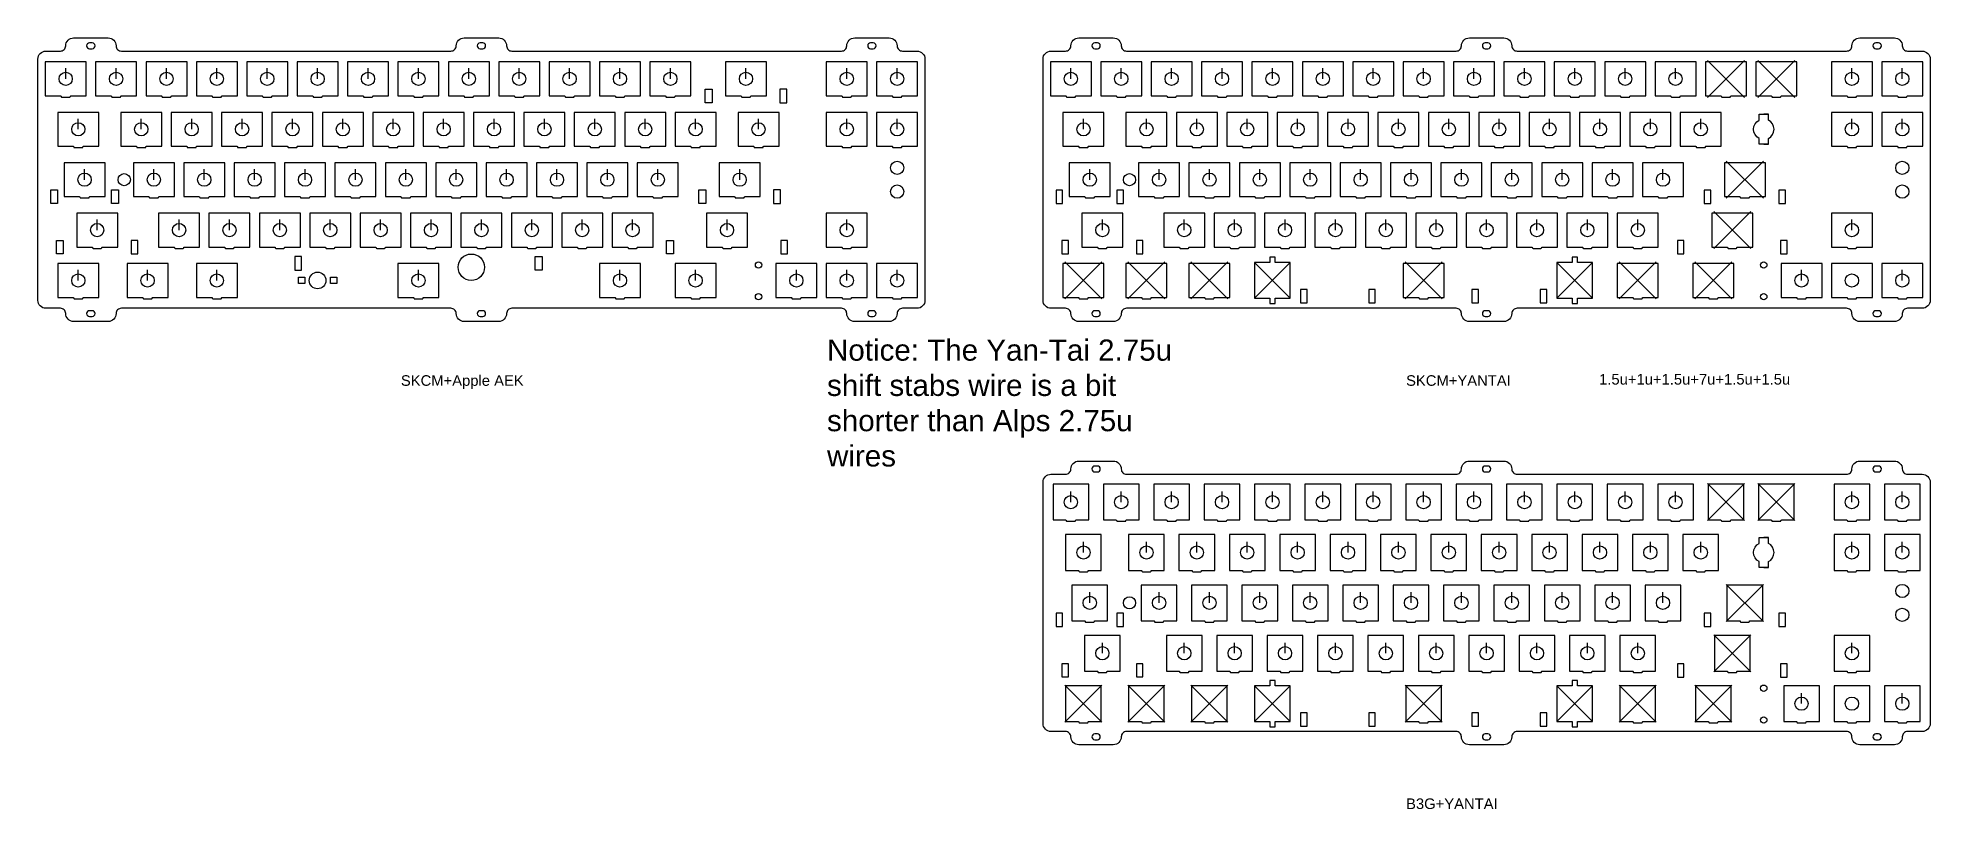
# Model space of a CAD drawing. Header units: millimetres. Extents: x 106 to 821, y 205 to 497.
import ezdxf

# ---------------------------------------------------------------- set-up
doc = ezdxf.new("R2010")
doc.units = ezdxf.units.MM
doc.layers.get('Defpoints').update_dxf_attribs({"color": 1})
doc.layers.add('Cmts', color=3, linetype='Continuous')
doc.styles.get("Standard").update_dxf_attribs({"font": 'arial.ttf'})

msp = doc.modelspace()

# ---------------------------------------------------------------- texts
at = {"layer": 'Cmts', "attachment_point": 1}
for s, insert, char_height in [('Notice: The Yan-Tai 2.75u shift stabs wire is a bit shorter than Alps 2.75u wires', (403.91, 382.65), 8), ('SKCM+Apple AEK', (242.81, 369.15), 4), ('SKCM+YANTAI', (622.82, 369.15), 4), ('1.5u+1u+1.5u+7u+1.5u+1.5u', (695.79, 369.61), 4), ('B3G+YANTAI', (622.82, 209.15), 4)]:
    msp.add_mtext_dynamic_manual_height_columns(s, width=138.7694, gutter_width=12.5, heights=[0], dxfattribs=dict(at, insert=insert, char_height=char_height))

# ---------------------------------------------------------------- linework, layer by layer
for p, q in [((116.09, 481.18), (116.09, 485.18)), ((135.14, 481.18), (135.14, 485.18)), ((154.19, 481.18), (154.19, 485.18)), ((173.24, 481.18), (173.24, 485.18)), ((192.29, 481.18), (192.29, 485.18)), ((211.34, 481.18), (211.34, 485.18)), ((230.39, 481.18), (230.39, 485.18)), ((249.44, 481.18), (249.44, 485.18)), ((268.49, 481.18), (268.49, 485.18)), ((287.54, 481.18), (287.54, 485.18)), ((306.59, 481.18), (306.59, 485.18)), ((325.64, 481.18), (325.64, 485.18)), ((344.69, 481.18), (344.69, 485.18)), ((411.37, 481.18), (411.37, 485.18)), ((430.42, 481.18), (430.42, 485.18)), ((496.1, 481.18), (496.1, 485.18)), ((515.15, 481.18), (515.15, 485.18)), ((534.2, 481.18), (534.2, 485.18)), ((553.25, 481.18), (553.25, 485.18)), ((572.3, 481.18), (572.3, 485.18)), ((591.35, 481.18), (591.35, 485.18)), ((610.4, 481.18), (610.4, 485.18)), ((629.45, 481.18), (629.45, 485.18)), ((648.5, 481.18), (648.5, 485.18)), ((667.55, 481.18), (667.55, 485.18)), ((686.6, 481.18), (686.6, 485.18)), ((705.65, 481.18), (705.65, 485.18)), ((724.7, 481.18), (724.7, 485.18)), ((791.37, 481.18), (791.37, 485.18)), ((810.42, 481.18), (810.42, 485.18)), ((120.86, 462.13), (120.86, 466.13)), ((144.67, 462.13), (144.67, 466.13)), ((163.72, 462.13), (163.72, 466.13)), ((182.77, 462.13), (182.77, 466.13)), ((201.82, 462.13), (201.82, 466.13)), ((220.87, 462.13), (220.87, 466.13)), ((239.92, 462.13), (239.92, 466.13)), ((258.97, 462.13), (258.97, 466.13)), ((278.02, 462.13), (278.02, 466.13)), ((297.07, 462.13), (297.07, 466.13)), ((316.12, 462.13), (316.12, 466.13)), ((335.17, 462.13), (335.17, 466.13)), ((354.22, 462.13), (354.22, 466.13)), ((411.37, 462.13), (411.37, 466.13)), ((430.42, 462.13), (430.42, 466.13)), ((500.86, 462.13), (500.86, 466.13)), ((524.67, 462.13), (524.67, 466.13)), ((543.72, 462.13), (543.72, 466.13)), ((562.77, 462.13), (562.77, 466.13)), ((581.82, 462.13), (581.82, 466.13)), ((600.87, 462.13), (600.87, 466.13)), ((619.92, 462.13), (619.92, 466.13)), ((638.97, 462.13), (638.97, 466.13)), ((658.02, 462.13), (658.02, 466.13)), ((677.07, 462.13), (677.07, 466.13)), ((696.12, 462.13), (696.12, 466.13)), ((715.17, 462.13), (715.17, 466.13)), ((734.22, 462.13), (734.22, 466.13)), ((791.37, 462.13), (791.37, 466.13)), ((810.42, 462.13), (810.42, 466.13)), ((149.43, 443.08), (149.43, 447.08)), ((168.48, 443.08), (168.48, 447.08)), ((187.53, 443.08), (187.53, 447.08)), ((206.58, 443.08), (206.58, 447.08)), ((225.63, 443.08), (225.63, 447.08)), ((244.68, 443.08), (244.68, 447.08)), ((263.73, 443.08), (263.73, 447.08)), ((282.78, 443.08), (282.78, 447.08)), ((301.83, 443.08), (301.83, 447.08)), ((320.88, 443.08), (320.88, 447.08)), ((339.93, 443.08), (339.93, 447.08)), ((370.89, 443.08), (370.89, 447.08)), ((529.44, 443.08), (529.44, 447.08)), ((548.49, 443.08), (548.49, 447.08)), ((567.54, 443.08), (567.54, 447.08)), ((586.59, 443.08), (586.59, 447.08)), ((605.64, 443.08), (605.64, 447.08)), ((624.69, 443.08), (624.69, 447.08)), ((643.74, 443.08), (643.74, 447.08)), ((662.79, 443.08), (662.79, 447.08)), ((681.84, 443.08), (681.84, 447.08)), ((700.89, 443.08), (700.89, 447.08)), ((719.94, 443.08), (719.94, 447.08)), ((158.96, 424.03), (158.96, 428.03)), ((178.01, 424.03), (178.01, 428.03)), ((197.06, 424.03), (197.06, 428.03)), ((216.11, 424.03), (216.11, 428.03)), ((235.16, 424.03), (235.16, 428.03)), ((254.21, 424.03), (254.21, 428.03)), ((273.26, 424.03), (273.26, 428.03)), ((292.31, 424.03), (292.31, 428.03)), ((311.36, 424.03), (311.36, 428.03)), ((330.41, 424.03), (330.41, 428.03)), ((411.37, 424.03), (411.37, 428.03)), ((538.96, 424.03), (538.96, 428.03)), ((558.01, 424.03), (558.01, 428.03)), ((577.06, 424.03), (577.06, 428.03)), ((596.11, 424.03), (596.11, 428.03)), ((615.16, 424.03), (615.16, 428.03)), ((634.21, 424.03), (634.21, 428.03)), ((653.26, 424.03), (653.26, 428.03)), ((672.31, 424.03), (672.31, 428.03)), ((691.36, 424.03), (691.36, 428.03)), ((710.41, 424.03), (710.41, 428.03)), ((791.37, 424.03), (791.37, 428.03)), ((392.32, 404.98), (392.32, 408.98)), ((411.37, 404.98), (411.37, 408.98)), ((430.42, 404.98), (430.42, 408.98)), ((772.32, 404.98), (772.32, 408.98)), ((810.42, 404.98), (810.42, 408.98)), ((496.1, 321.18), (496.1, 325.18)), ((515.15, 321.18), (515.15, 325.18)), ((534.2, 321.18), (534.2, 325.18)), ((553.25, 321.18), (553.25, 325.18)), ((572.3, 321.18), (572.3, 325.18)), ((591.35, 321.18), (591.35, 325.18)), ((610.4, 321.18), (610.4, 325.18)), ((629.45, 321.18), (629.45, 325.18)), ((648.5, 321.18), (648.5, 325.18)), ((667.55, 321.18), (667.55, 325.18)), ((686.6, 321.18), (686.6, 325.18)), ((705.65, 321.18), (705.65, 325.18)), ((724.7, 321.18), (724.7, 325.18)), ((791.37, 321.18), (791.37, 325.18)), ((810.42, 321.18), (810.42, 325.18)), ((500.86, 302.13), (500.86, 306.13)), ((524.67, 302.13), (524.67, 306.13)), ((543.72, 302.13), (543.72, 306.13)), ((562.77, 302.13), (562.77, 306.13)), ((581.82, 302.13), (581.82, 306.13)), ((600.87, 302.13), (600.87, 306.13)), ((619.92, 302.13), (619.92, 306.13)), ((638.97, 302.13), (638.97, 306.13)), ((658.02, 302.13), (658.02, 306.13)), ((677.07, 302.13), (677.07, 306.13)), ((696.12, 302.13), (696.12, 306.13)), ((715.17, 302.13), (715.17, 306.13)), ((734.22, 302.13), (734.22, 306.13)), ((791.37, 302.13), (791.37, 306.13)), ((810.42, 302.13), (810.42, 306.13)), ((529.44, 283.08), (529.44, 287.08)), ((548.49, 283.08), (548.49, 287.08)), ((567.54, 283.08), (567.54, 287.08)), ((586.59, 283.08), (586.59, 287.08)), ((605.64, 283.08), (605.64, 287.08)), ((624.69, 283.08), (624.69, 287.08)), ((643.74, 283.08), (643.74, 287.08)), ((662.79, 283.08), (662.79, 287.08)), ((681.84, 283.08), (681.84, 287.08)), ((700.89, 283.08), (700.89, 287.08)), ((719.94, 283.08), (719.94, 287.08)), ((538.96, 264.03), (538.96, 268.03)), ((558.01, 264.03), (558.01, 268.03)), ((577.06, 264.03), (577.06, 268.03)), ((596.11, 264.03), (596.11, 268.03)), ((615.16, 264.03), (615.16, 268.03)), ((634.21, 264.03), (634.21, 268.03)), ((653.26, 264.03), (653.26, 268.03)), ((672.31, 264.03), (672.31, 268.03)), ((691.36, 264.03), (691.36, 268.03)), ((710.41, 264.03), (710.41, 268.03)), ((791.37, 264.03), (791.37, 268.03)), ((772.32, 244.98), (772.32, 248.98)), ((810.42, 244.98), (810.42, 248.98))]:
    msp.add_line(p, q)
at = {"color": 3}
for p, q in [((373.27, 481.18), (373.27, 485.18)), ((378.03, 462.13), (378.03, 466.13)), ((123.24, 443.08), (123.24, 447.08)), ((370.89, 443.08), (370.89, 447.08)), ((503.24, 443.08), (503.24, 447.08)), ((128, 424.03), (128, 428.03)), ((366.12, 424.03), (366.12, 428.03)), ((508, 424.03), (508, 428.03)), ((120.86, 404.98), (120.86, 408.98)), ((147.05, 404.98), (147.05, 408.98)), ((173.24, 404.98), (173.24, 408.98)), ((249.44, 404.98), (249.44, 408.98)), ((325.64, 404.98), (325.64, 408.98)), ((354.22, 404.98), (354.22, 408.98)), ((503.24, 283.08), (503.24, 287.08)), ((508, 264.03), (508, 268.03))]:
    msp.add_line(p, q, dxfattribs=at)
for points in [[(108.57, 491.7), (114.09, 491.7, 0.414214), (116.09, 493.7), (116.09, 493.7, -0.414214), (119.09, 496.7), (132.14, 496.7, -0.414214), (135.14, 493.7), (135.14, 493.7, 0.414214), (137.14, 491.7), (261.73, 491.7, 0.414214), (263.73, 493.7), (263.73, 493.7, -0.414214), (266.73, 496.7), (279.78, 496.7, -0.414214), (282.78, 493.7), (282.78, 493.7, 0.414214), (284.78, 491.7), (409.37, 491.7, 0.414214), (411.37, 493.7), (411.37, 493.7, -0.414214), (414.37, 496.7), (427.42, 496.7, -0.414214), (430.42, 493.7), (430.42, 493.7, 0.414214), (432.42, 491.7), (437.94, 491.7, -0.414214), (440.94, 488.7), (440.94, 397.45, -0.414214), (437.94, 394.45), (432.42, 394.45, 0.414214), (430.42, 392.45), (430.42, 392.45, -0.414214), (427.42, 389.45), (414.37, 389.45, -0.414214), (411.37, 392.45, 0.414214), (409.37, 394.45), (284.78, 394.45, 0.414214), (282.78, 392.45), (282.78, 392.45, -0.414214), (279.78, 389.45), (266.73, 389.45, -0.414214), (263.73, 392.45), (263.73, 392.45, 0.414214), (261.73, 394.45), (137.14, 394.45, 0.414214), (135.14, 392.45), (135.14, 392.45, -0.414214), (132.14, 389.45), (119.09, 389.45, -0.414214), (116.09, 392.45), (116.09, 392.45, 0.414214), (114.09, 394.45), (108.57, 394.45, -0.414214), (105.57, 397.45), (105.57, 488.7, -0.414214)], [(126.12, 492.6, 1), (126.12, 494.8), (125.12, 494.8, 1), (125.12, 492.6)], [(273.76, 492.6, 1), (273.76, 494.8), (272.76, 494.8, 1), (272.76, 492.6)], [(421.39, 492.6, 1), (421.39, 494.8), (420.39, 494.8, 1), (420.39, 492.6)], [(488.57, 491.7), (494.1, 491.7, 0.414214), (496.1, 493.7), (496.1, 493.7, -0.414214), (499.1, 496.7), (512.15, 496.7, -0.414214), (515.15, 493.7), (515.15, 493.7, 0.414214), (517.15, 491.7), (641.74, 491.7, 0.414214), (643.74, 493.7), (643.74, 493.7, -0.414214), (646.74, 496.7), (659.79, 496.7, -0.414214), (662.79, 493.7), (662.79, 493.7, 0.414214), (664.79, 491.7), (789.37, 491.7, 0.414214), (791.37, 493.7), (791.37, 493.7, -0.414214), (794.37, 496.7), (807.42, 496.7, -0.414214), (810.42, 493.7), (810.42, 493.7, 0.414214), (812.42, 491.7), (817.95, 491.7, -0.414214), (820.95, 488.7), (820.95, 397.45, -0.414214), (817.95, 394.45), (812.42, 394.45, 0.414214), (810.42, 392.45), (810.42, 392.45, -0.414214), (807.42, 389.45), (794.37, 389.45, -0.414214), (791.37, 392.45, 0.414214), (789.37, 394.45), (664.79, 394.45, 0.414214), (662.79, 392.45), (662.79, 392.45, -0.414214), (659.79, 389.45), (646.74, 389.45, -0.414214), (643.74, 392.45), (643.74, 392.45, 0.414214), (641.74, 394.45), (517.15, 394.45, 0.414214), (515.15, 392.45), (515.15, 392.45, -0.414214), (512.15, 389.45), (499.1, 389.45, -0.414214), (496.1, 392.45), (496.1, 392.45, 0.414214), (494.1, 394.45), (488.57, 394.45, -0.414214), (485.57, 397.45), (485.57, 488.7, -0.414214)], [(506.12, 492.6, 1), (506.12, 494.8), (505.12, 494.8, 1), (505.12, 492.6)], [(653.76, 492.6, 1), (653.76, 494.8), (652.76, 494.8, 1), (652.76, 492.6)], [(801.4, 492.6, 1), (801.4, 494.8), (800.4, 494.8, 1), (800.4, 492.6)], [(123.86, 487.57), (123.86, 487.57), (108.36, 487.57), (108.36, 487.57), (108.36, 474.77), (108.36, 474.77), (114.11, 474.77, -0.414214), (114.36, 474.52), (114.36, 474.52, 0.414214), (114.61, 474.27), (117.61, 474.27, 0.414214), (117.86, 474.52), (117.86, 474.52, -0.414214), (118.11, 474.77), (123.86, 474.77), (123.86, 474.77)], [(142.91, 487.57), (142.91, 487.57), (127.41, 487.57), (127.41, 487.57), (127.41, 474.77), (127.41, 474.77), (133.16, 474.77, -0.414214), (133.41, 474.52), (133.41, 474.52, 0.414214), (133.66, 474.27), (136.66, 474.27, 0.414214), (136.91, 474.52), (136.91, 474.52, -0.414214), (137.16, 474.77), (142.91, 474.77), (142.91, 474.77)], [(161.96, 487.57), (161.96, 487.57), (146.46, 487.57), (146.46, 487.57), (146.46, 474.77), (146.46, 474.77), (152.21, 474.77, -0.414214), (152.46, 474.52), (152.46, 474.52, 0.414214), (152.71, 474.27), (155.71, 474.27, 0.414214), (155.96, 474.52), (155.96, 474.52, -0.414214), (156.21, 474.77), (161.96, 474.77), (161.96, 474.77)], [(181.01, 487.57), (181.01, 487.57), (165.51, 487.57), (165.51, 487.57), (165.51, 474.77), (165.51, 474.77), (171.26, 474.77, -0.414214), (171.51, 474.52), (171.51, 474.52, 0.414214), (171.76, 474.27), (174.76, 474.27, 0.414214), (175.01, 474.52), (175.01, 474.52, -0.414214), (175.26, 474.77), (181.01, 474.77), (181.01, 474.77)], [(200.06, 487.57), (200.06, 487.57), (184.56, 487.57), (184.56, 487.57), (184.56, 474.77), (184.56, 474.77), (190.31, 474.77, -0.414214), (190.56, 474.52), (190.56, 474.52, 0.414214), (190.81, 474.27), (193.81, 474.27, 0.414214), (194.06, 474.52), (194.06, 474.52, -0.414214), (194.31, 474.77), (200.06, 474.77), (200.06, 474.77)], [(219.11, 487.57), (219.11, 487.57), (203.61, 487.57), (203.61, 487.57), (203.61, 474.77), (203.61, 474.77), (209.36, 474.77, -0.414214), (209.61, 474.52), (209.61, 474.52, 0.414214), (209.86, 474.27), (212.86, 474.27, 0.414214), (213.11, 474.52), (213.11, 474.52, -0.414214), (213.36, 474.77), (219.11, 474.77), (219.11, 474.77)], [(238.16, 487.57), (238.16, 487.57), (222.66, 487.57), (222.66, 487.57), (222.66, 474.77), (222.66, 474.77), (228.41, 474.77, -0.414214), (228.66, 474.52), (228.66, 474.52, 0.414214), (228.91, 474.27), (231.91, 474.27, 0.414214), (232.16, 474.52), (232.16, 474.52, -0.414214), (232.41, 474.77), (238.16, 474.77), (238.16, 474.77)], [(257.21, 487.57), (257.21, 487.57), (241.71, 487.57), (241.71, 487.57), (241.71, 474.77), (241.71, 474.77), (247.46, 474.77, -0.414214), (247.71, 474.52), (247.71, 474.52, 0.414214), (247.96, 474.27), (250.96, 474.27, 0.414214), (251.21, 474.52), (251.21, 474.52, -0.414214), (251.46, 474.77), (257.21, 474.77), (257.21, 474.77)], [(276.26, 487.57), (276.26, 487.57), (260.76, 487.57), (260.76, 487.57), (260.76, 474.77), (260.76, 474.77), (266.51, 474.77, -0.414214), (266.76, 474.52), (266.76, 474.52, 0.414214), (267.01, 474.27), (270.01, 474.27, 0.414214), (270.26, 474.52), (270.26, 474.52, -0.414214), (270.51, 474.77), (276.26, 474.77), (276.26, 474.77)], [(295.31, 487.57), (295.31, 487.57), (279.81, 487.57), (279.81, 487.57), (279.81, 474.77), (279.81, 474.77), (285.56, 474.77, -0.414214), (285.81, 474.52), (285.81, 474.52, 0.414214), (286.06, 474.27), (289.06, 474.27, 0.414214), (289.31, 474.52), (289.31, 474.52, -0.414214), (289.56, 474.77), (295.31, 474.77), (295.31, 474.77)], [(314.36, 487.57), (314.36, 487.57), (298.86, 487.57), (298.86, 487.57), (298.86, 474.77), (298.86, 474.77), (304.61, 474.77, -0.414214), (304.86, 474.52), (304.86, 474.52, 0.414214), (305.11, 474.27), (308.11, 474.27, 0.414214), (308.36, 474.52), (308.36, 474.52, -0.414214), (308.61, 474.77), (314.36, 474.77), (314.36, 474.77)], [(333.41, 487.57), (333.41, 487.57), (317.91, 487.57), (317.91, 487.57), (317.91, 474.77), (317.91, 474.77), (323.66, 474.77, -0.414214), (323.91, 474.52), (323.91, 474.52, 0.414214), (324.16, 474.27), (327.16, 474.27, 0.414214), (327.41, 474.52), (327.41, 474.52, -0.414214), (327.66, 474.77), (333.41, 474.77), (333.41, 474.77)], [(352.46, 487.57), (352.46, 487.57), (336.96, 487.57), (336.96, 487.57), (336.96, 474.77), (336.96, 474.77), (342.71, 474.77, -0.414214), (342.96, 474.52), (342.96, 474.52, 0.414214), (343.21, 474.27), (346.21, 474.27, 0.414214), (346.46, 474.52), (346.46, 474.52, -0.414214), (346.71, 474.77), (352.46, 474.77), (352.46, 474.77)], [(381.03, 487.57), (381.03, 487.57), (365.53, 487.57), (365.53, 487.57), (365.53, 474.77), (365.53, 474.77), (371.28, 474.77, -0.414214), (371.53, 474.52), (371.53, 474.52, 0.414214), (371.78, 474.27), (374.78, 474.27, 0.414214), (375.03, 474.52), (375.03, 474.52, -0.414214), (375.28, 474.77), (381.03, 474.77), (381.03, 474.77)], [(419.13, 487.57), (419.13, 487.57), (403.63, 487.57), (403.63, 487.57), (403.63, 474.77), (403.63, 474.77), (409.38, 474.77, -0.414214), (409.63, 474.52), (409.63, 474.52, 0.414214), (409.88, 474.27), (412.88, 474.27, 0.414214), (413.13, 474.52), (413.13, 474.52, -0.414214), (413.38, 474.77), (419.13, 474.77), (419.13, 474.77)], [(438.18, 487.57), (438.18, 487.57), (422.68, 487.57), (422.68, 487.57), (422.68, 474.77), (422.68, 474.77), (428.43, 474.77, -0.414214), (428.68, 474.52), (428.68, 474.52, 0.414214), (428.93, 474.27), (431.93, 474.27, 0.414214), (432.18, 474.52), (432.18, 474.52, -0.414214), (432.43, 474.77), (438.18, 474.77), (438.18, 474.77)], [(503.86, 487.57), (503.86, 487.57), (488.36, 487.57), (488.36, 487.57), (488.36, 474.77), (488.36, 474.77), (494.11, 474.77, -0.414214), (494.36, 474.52), (494.36, 474.52, 0.414214), (494.61, 474.27), (497.61, 474.27, 0.414214), (497.86, 474.52), (497.86, 474.52, -0.414214), (498.11, 474.77), (503.86, 474.77), (503.86, 474.77)], [(522.91, 487.57), (522.91, 487.57), (507.41, 487.57), (507.41, 487.57), (507.41, 474.77), (507.41, 474.77), (513.16, 474.77, -0.414214), (513.41, 474.52), (513.41, 474.52, 0.414214), (513.66, 474.27), (516.66, 474.27, 0.414214), (516.91, 474.52), (516.91, 474.52, -0.414214), (517.16, 474.77), (522.91, 474.77), (522.91, 474.77)], [(541.96, 487.57), (541.96, 487.57), (526.46, 487.57), (526.46, 487.57), (526.46, 474.77), (526.46, 474.77), (532.21, 474.77, -0.414214), (532.46, 474.52), (532.46, 474.52, 0.414214), (532.71, 474.27), (535.71, 474.27, 0.414214), (535.96, 474.52), (535.96, 474.52, -0.414214), (536.21, 474.77), (541.96, 474.77), (541.96, 474.77)], [(561.01, 487.57), (561.01, 487.57), (545.51, 487.57), (545.51, 487.57), (545.51, 474.77), (545.51, 474.77), (551.26, 474.77, -0.414214), (551.51, 474.52), (551.51, 474.52, 0.414214), (551.76, 474.27), (554.76, 474.27, 0.414214), (555.01, 474.52), (555.01, 474.52, -0.414214), (555.26, 474.77), (561.01, 474.77), (561.01, 474.77)], [(580.06, 487.57), (580.06, 487.57), (564.56, 487.57), (564.56, 487.57), (564.56, 474.77), (564.56, 474.77), (570.31, 474.77, -0.414214), (570.56, 474.52), (570.56, 474.52, 0.414214), (570.81, 474.27), (573.81, 474.27, 0.414214), (574.06, 474.52), (574.06, 474.52, -0.414214), (574.31, 474.77), (580.06, 474.77), (580.06, 474.77)], [(599.11, 487.57), (599.11, 487.57), (583.61, 487.57), (583.61, 487.57), (583.61, 474.77), (583.61, 474.77), (589.36, 474.77, -0.414214), (589.61, 474.52), (589.61, 474.52, 0.414214), (589.86, 474.27), (592.86, 474.27, 0.414214), (593.11, 474.52), (593.11, 474.52, -0.414214), (593.36, 474.77), (599.11, 474.77), (599.11, 474.77)], [(618.16, 487.57), (618.16, 487.57), (602.66, 487.57), (602.66, 487.57), (602.66, 474.77), (602.66, 474.77), (608.41, 474.77, -0.414214), (608.66, 474.52), (608.66, 474.52, 0.414214), (608.91, 474.27), (611.91, 474.27, 0.414214), (612.16, 474.52), (612.16, 474.52, -0.414214), (612.41, 474.77), (618.16, 474.77), (618.16, 474.77)], [(637.21, 487.57), (637.21, 487.57), (621.71, 487.57), (621.71, 487.57), (621.71, 474.77), (621.71, 474.77), (627.46, 474.77, -0.414214), (627.71, 474.52), (627.71, 474.52, 0.414214), (627.96, 474.27), (630.96, 474.27, 0.414214), (631.21, 474.52), (631.21, 474.52, -0.414214), (631.46, 474.77), (637.21, 474.77), (637.21, 474.77)], [(656.26, 487.57), (656.26, 487.57), (640.76, 487.57), (640.76, 487.57), (640.76, 474.77), (640.76, 474.77), (646.51, 474.77, -0.414214), (646.76, 474.52), (646.76, 474.52, 0.414214), (647.01, 474.27), (650.01, 474.27, 0.414214), (650.26, 474.52), (650.26, 474.52, -0.414214), (650.51, 474.77), (656.26, 474.77), (656.26, 474.77)], [(675.31, 487.57), (675.31, 487.57), (659.81, 487.57), (659.81, 487.57), (659.81, 474.77), (659.81, 474.77), (665.56, 474.77, -0.414214), (665.81, 474.52), (665.81, 474.52, 0.414214), (666.06, 474.27), (669.06, 474.27, 0.414214), (669.31, 474.52), (669.31, 474.52, -0.414214), (669.56, 474.77), (675.31, 474.77), (675.31, 474.77)], [(694.36, 487.57), (694.36, 487.57), (678.86, 487.57), (678.86, 487.57), (678.86, 474.77), (678.86, 474.77), (684.61, 474.77, -0.414214), (684.86, 474.52), (684.86, 474.52, 0.414214), (685.11, 474.27), (688.11, 474.27, 0.414214), (688.36, 474.52), (688.36, 474.52, -0.414214), (688.61, 474.77), (694.36, 474.77), (694.36, 474.77)], [(713.41, 487.57), (713.41, 487.57), (697.91, 487.57), (697.91, 487.57), (697.91, 474.77), (697.91, 474.77), (703.66, 474.77, -0.414214), (703.91, 474.52), (703.91, 474.52, 0.414214), (704.16, 474.27), (707.16, 474.27, 0.414214), (707.41, 474.52), (707.41, 474.52, -0.414214), (707.66, 474.77), (713.41, 474.77), (713.41, 474.77)], [(732.46, 487.57), (732.46, 487.57), (716.96, 487.57), (716.96, 487.57), (716.96, 474.77), (716.96, 474.77), (722.71, 474.77, -0.414214), (722.96, 474.52), (722.96, 474.52, 0.414214), (723.21, 474.27), (726.21, 474.27, 0.414214), (726.46, 474.52), (726.46, 474.52, -0.414214), (726.71, 474.77), (732.46, 474.77), (732.46, 474.77)], [(751.51, 487.57), (751.51, 487.57), (736.01, 487.57), (736.01, 487.57), (736.01, 474.77), (736.01, 474.77), (741.76, 474.77, -0.414214), (742.01, 474.52), (742.01, 474.52, 0.414214), (742.26, 474.27), (745.26, 474.27, 0.414214), (745.51, 474.52), (745.51, 474.52, -0.414214), (745.76, 474.77), (751.51, 474.77), (751.51, 474.77)], [(770.56, 487.57), (770.56, 487.57), (755.06, 487.57), (755.06, 487.57), (755.06, 474.77), (755.06, 474.77), (760.81, 474.77, -0.414214), (761.06, 474.52), (761.06, 474.52, 0.414214), (761.31, 474.27), (764.31, 474.27, 0.414214), (764.56, 474.52), (764.56, 474.52, -0.414214), (764.81, 474.77), (770.56, 474.77), (770.56, 474.77)], [(799.14, 487.57), (799.14, 487.57), (783.64, 487.57), (783.64, 487.57), (783.64, 474.77), (783.64, 474.77), (789.39, 474.77, -0.414214), (789.64, 474.52), (789.64, 474.52, 0.414214), (789.89, 474.27), (792.89, 474.27, 0.414214), (793.14, 474.52), (793.14, 474.52, -0.414214), (793.39, 474.77), (799.14, 474.77), (799.14, 474.77)], [(818.19, 487.57), (818.19, 487.57), (802.69, 487.57), (802.69, 487.57), (802.69, 474.77), (802.69, 474.77), (808.44, 474.77, -0.414214), (808.69, 474.52), (808.69, 474.52, 0.414214), (808.94, 474.27), (811.94, 474.27, 0.414214), (812.19, 474.52), (812.19, 474.52, -0.414214), (812.44, 474.77), (818.19, 474.77), (818.19, 474.77)], [(128.62, 468.52), (128.62, 468.52), (113.12, 468.52), (113.12, 468.52), (113.12, 455.72), (113.12, 455.72), (118.87, 455.72, -0.414214), (119.12, 455.47), (119.12, 455.47, 0.414214), (119.37, 455.22), (122.37, 455.22, 0.414214), (122.62, 455.47), (122.62, 455.47, -0.414214), (122.87, 455.72), (128.62, 455.72), (128.62, 455.72)], [(152.43, 468.52), (152.43, 468.52), (136.93, 468.52), (136.93, 468.52), (136.93, 455.72), (136.93, 455.72), (142.68, 455.72, -0.414214), (142.93, 455.47), (142.93, 455.47, 0.414214), (143.18, 455.22), (146.18, 455.22, 0.414214), (146.43, 455.47), (146.43, 455.47, -0.414214), (146.68, 455.72), (152.43, 455.72), (152.43, 455.72)], [(171.48, 468.52), (171.48, 468.52), (155.98, 468.52), (155.98, 468.52), (155.98, 455.72), (155.98, 455.72), (161.73, 455.72, -0.414214), (161.98, 455.47), (161.98, 455.47, 0.414214), (162.23, 455.22), (165.23, 455.22, 0.414214), (165.48, 455.47), (165.48, 455.47, -0.414214), (165.73, 455.72), (171.48, 455.72), (171.48, 455.72)], [(190.53, 468.52), (190.53, 468.52), (175.03, 468.52), (175.03, 468.52), (175.03, 455.72), (175.03, 455.72), (180.78, 455.72, -0.414214), (181.03, 455.47), (181.03, 455.47, 0.414214), (181.28, 455.22), (184.28, 455.22, 0.414214), (184.53, 455.47), (184.53, 455.47, -0.414214), (184.78, 455.72), (190.53, 455.72), (190.53, 455.72)], [(209.58, 468.52), (209.58, 468.52), (194.08, 468.52), (194.08, 468.52), (194.08, 455.72), (194.08, 455.72), (199.83, 455.72, -0.414214), (200.08, 455.47), (200.08, 455.47, 0.414214), (200.33, 455.22), (203.33, 455.22, 0.414214), (203.58, 455.47), (203.58, 455.47, -0.414214), (203.83, 455.72), (209.58, 455.72), (209.58, 455.72)], [(228.63, 468.52), (228.63, 468.52), (213.13, 468.52), (213.13, 468.52), (213.13, 455.72), (213.13, 455.72), (218.88, 455.72, -0.414214), (219.13, 455.47), (219.13, 455.47, 0.414214), (219.38, 455.22), (222.38, 455.22, 0.414214), (222.63, 455.47), (222.63, 455.47, -0.414214), (222.88, 455.72), (228.63, 455.72), (228.63, 455.72)], [(247.68, 468.52), (247.68, 468.52), (232.18, 468.52), (232.18, 468.52), (232.18, 455.72), (232.18, 455.72), (237.93, 455.72, -0.414214), (238.18, 455.47), (238.18, 455.47, 0.414214), (238.43, 455.22), (241.43, 455.22, 0.414214), (241.68, 455.47), (241.68, 455.47, -0.414214), (241.93, 455.72), (247.68, 455.72), (247.68, 455.72)], [(266.73, 468.52), (266.73, 468.52), (251.23, 468.52), (251.23, 468.52), (251.23, 455.72), (251.23, 455.72), (256.98, 455.72, -0.414214), (257.23, 455.47), (257.23, 455.47, 0.414214), (257.48, 455.22), (260.48, 455.22, 0.414214), (260.73, 455.47), (260.73, 455.47, -0.414214), (260.98, 455.72), (266.73, 455.72), (266.73, 455.72)], [(285.78, 468.52), (285.78, 468.52), (270.28, 468.52), (270.28, 468.52), (270.28, 455.72), (270.28, 455.72), (276.03, 455.72, -0.414214), (276.28, 455.47), (276.28, 455.47, 0.414214), (276.53, 455.22), (279.53, 455.22, 0.414214), (279.78, 455.47), (279.78, 455.47, -0.414214), (280.03, 455.72), (285.78, 455.72), (285.78, 455.72)], [(304.83, 468.52), (304.83, 468.52), (289.33, 468.52), (289.33, 468.52), (289.33, 455.72), (289.33, 455.72), (295.08, 455.72, -0.414214), (295.33, 455.47), (295.33, 455.47, 0.414214), (295.58, 455.22), (298.58, 455.22, 0.414214), (298.83, 455.47), (298.83, 455.47, -0.414214), (299.08, 455.72), (304.83, 455.72), (304.83, 455.72)], [(323.88, 468.52), (323.88, 468.52), (308.38, 468.52), (308.38, 468.52), (308.38, 455.72), (308.38, 455.72), (314.13, 455.72, -0.414214), (314.38, 455.47), (314.38, 455.47, 0.414214), (314.63, 455.22), (317.63, 455.22, 0.414214), (317.88, 455.47), (317.88, 455.47, -0.414214), (318.13, 455.72), (323.88, 455.72), (323.88, 455.72)], [(342.93, 468.52), (342.93, 468.52), (327.43, 468.52), (327.43, 468.52), (327.43, 455.72), (327.43, 455.72), (333.18, 455.72, -0.414214), (333.43, 455.47), (333.43, 455.47, 0.414214), (333.68, 455.22), (336.68, 455.22, 0.414214), (336.93, 455.47), (336.93, 455.47, -0.414214), (337.18, 455.72), (342.93, 455.72), (342.93, 455.72)], [(361.98, 468.52), (361.98, 468.52), (346.48, 468.52), (346.48, 468.52), (346.48, 455.72), (346.48, 455.72), (352.23, 455.72, -0.414214), (352.48, 455.47), (352.48, 455.47, 0.414214), (352.73, 455.22), (355.73, 455.22, 0.414214), (355.98, 455.47), (355.98, 455.47, -0.414214), (356.23, 455.72), (361.98, 455.72), (361.98, 455.72)], [(361.98, 468.52), (361.98, 468.52), (346.48, 468.52), (346.48, 468.52), (346.48, 455.72), (346.48, 455.72), (352.23, 455.72, -0.414214), (352.48, 455.47), (352.48, 455.47, 0.414214), (352.73, 455.22), (355.73, 455.22, 0.414214), (355.98, 455.47), (355.98, 455.47, -0.414214), (356.23, 455.72), (361.98, 455.72), (361.98, 455.72)], [(385.79, 468.52), (385.79, 468.52), (370.29, 468.52), (370.29, 468.52), (370.29, 455.72), (370.29, 455.72), (376.04, 455.72, -0.414214), (376.29, 455.47), (376.29, 455.47, 0.414214), (376.54, 455.22), (379.54, 455.22, 0.414214), (379.79, 455.47), (379.79, 455.47, -0.414214), (380.04, 455.72), (385.79, 455.72), (385.79, 455.72)], [(419.13, 468.52), (419.13, 468.52), (403.63, 468.52), (403.63, 468.52), (403.63, 455.72), (403.63, 455.72), (409.38, 455.72, -0.414214), (409.63, 455.47), (409.63, 455.47, 0.414214), (409.88, 455.22), (412.88, 455.22, 0.414214), (413.13, 455.47), (413.13, 455.47, -0.414214), (413.38, 455.72), (419.13, 455.72), (419.13, 455.72)], [(438.18, 468.52), (438.18, 468.52), (422.68, 468.52), (422.68, 468.52), (422.68, 455.72), (422.68, 455.72), (428.43, 455.72, -0.414214), (428.68, 455.47), (428.68, 455.47, 0.414214), (428.93, 455.22), (431.93, 455.22, 0.414214), (432.18, 455.47), (432.18, 455.47, -0.414214), (432.43, 455.72), (438.18, 455.72), (438.18, 455.72)], [(508.62, 468.52), (508.62, 468.52), (493.12, 468.52), (493.12, 468.52), (493.12, 455.72), (493.12, 455.72), (498.87, 455.72, -0.414214), (499.12, 455.47), (499.12, 455.47, 0.414214), (499.37, 455.22), (502.37, 455.22, 0.414214), (502.62, 455.47), (502.62, 455.47, -0.414214), (502.87, 455.72), (508.62, 455.72), (508.62, 455.72)], [(532.44, 468.52), (532.44, 468.52), (516.94, 468.52), (516.94, 468.52), (516.94, 455.72), (516.94, 455.72), (522.69, 455.72, -0.414214), (522.94, 455.47), (522.94, 455.47, 0.414214), (523.19, 455.22), (526.19, 455.22, 0.414214), (526.44, 455.47), (526.44, 455.47, -0.414214), (526.69, 455.72), (532.44, 455.72), (532.44, 455.72)], [(551.49, 468.52), (551.49, 468.52), (535.99, 468.52), (535.99, 468.52), (535.99, 455.72), (535.99, 455.72), (541.74, 455.72, -0.414214), (541.99, 455.47), (541.99, 455.47, 0.414214), (542.24, 455.22), (545.24, 455.22, 0.414214), (545.49, 455.47), (545.49, 455.47, -0.414214), (545.74, 455.72), (551.49, 455.72), (551.49, 455.72)], [(570.54, 468.52), (570.54, 468.52), (555.04, 468.52), (555.04, 468.52), (555.04, 455.72), (555.04, 455.72), (560.79, 455.72, -0.414214), (561.04, 455.47), (561.04, 455.47, 0.414214), (561.29, 455.22), (564.29, 455.22, 0.414214), (564.54, 455.47), (564.54, 455.47, -0.414214), (564.79, 455.72), (570.54, 455.72), (570.54, 455.72)], [(589.59, 468.52), (589.59, 468.52), (574.09, 468.52), (574.09, 468.52), (574.09, 455.72), (574.09, 455.72), (579.84, 455.72, -0.414214), (580.09, 455.47), (580.09, 455.47, 0.414214), (580.34, 455.22), (583.34, 455.22, 0.414214), (583.59, 455.47), (583.59, 455.47, -0.414214), (583.84, 455.72), (589.59, 455.72), (589.59, 455.72)], [(608.64, 468.52), (608.64, 468.52), (593.14, 468.52), (593.14, 468.52), (593.14, 455.72), (593.14, 455.72), (598.89, 455.72, -0.414214), (599.14, 455.47), (599.14, 455.47, 0.414214), (599.39, 455.22), (602.39, 455.22, 0.414214), (602.64, 455.47), (602.64, 455.47, -0.414214), (602.89, 455.72), (608.64, 455.72), (608.64, 455.72)], [(627.69, 468.52), (627.69, 468.52), (612.19, 468.52), (612.19, 468.52), (612.19, 455.72), (612.19, 455.72), (617.94, 455.72, -0.414214), (618.19, 455.47), (618.19, 455.47, 0.414214), (618.44, 455.22), (621.44, 455.22, 0.414214), (621.69, 455.47), (621.69, 455.47, -0.414214), (621.94, 455.72), (627.69, 455.72), (627.69, 455.72)], [(646.74, 468.52), (646.74, 468.52), (631.24, 468.52), (631.24, 468.52), (631.24, 455.72), (631.24, 455.72), (636.99, 455.72, -0.414214), (637.24, 455.47), (637.24, 455.47, 0.414214), (637.49, 455.22), (640.49, 455.22, 0.414214), (640.74, 455.47), (640.74, 455.47, -0.414214), (640.99, 455.72), (646.74, 455.72), (646.74, 455.72)], [(665.79, 468.52), (665.79, 468.52), (650.29, 468.52), (650.29, 468.52), (650.29, 455.72), (650.29, 455.72), (656.04, 455.72, -0.414214), (656.29, 455.47), (656.29, 455.47, 0.414214), (656.54, 455.22), (659.54, 455.22, 0.414214), (659.79, 455.47), (659.79, 455.47, -0.414214), (660.04, 455.72), (665.79, 455.72), (665.79, 455.72)], [(684.84, 468.52), (684.84, 468.52), (669.34, 468.52), (669.34, 468.52), (669.34, 455.72), (669.34, 455.72), (675.09, 455.72, -0.414214), (675.34, 455.47), (675.34, 455.47, 0.414214), (675.59, 455.22), (678.59, 455.22, 0.414214), (678.84, 455.47), (678.84, 455.47, -0.414214), (679.09, 455.72), (684.84, 455.72), (684.84, 455.72)], [(703.89, 468.52), (703.89, 468.52), (688.39, 468.52), (688.39, 468.52), (688.39, 455.72), (688.39, 455.72), (694.14, 455.72, -0.414214), (694.39, 455.47), (694.39, 455.47, 0.414214), (694.64, 455.22), (697.64, 455.22, 0.414214), (697.89, 455.47), (697.89, 455.47, -0.414214), (698.14, 455.72), (703.89, 455.72), (703.89, 455.72)], [(722.94, 468.52), (722.94, 468.52), (707.44, 468.52), (707.44, 468.52), (707.44, 455.72), (707.44, 455.72), (713.19, 455.72, -0.414214), (713.44, 455.47), (713.44, 455.47, 0.414214), (713.69, 455.22), (716.69, 455.22, 0.414214), (716.94, 455.47), (716.94, 455.47, -0.414214), (717.19, 455.72), (722.94, 455.72), (722.94, 455.72)], [(741.99, 468.52), (741.99, 468.52), (726.49, 468.52), (726.49, 468.52), (726.49, 455.72), (726.49, 455.72), (732.24, 455.72, -0.414214), (732.49, 455.47), (732.49, 455.47, 0.414214), (732.74, 455.22), (735.74, 455.22, 0.414214), (735.99, 455.47), (735.99, 455.47, -0.414214), (736.24, 455.72), (741.99, 455.72), (741.99, 455.72)], [(799.14, 468.52), (799.14, 468.52), (783.64, 468.52), (783.64, 468.52), (783.64, 455.72), (783.64, 455.72), (789.39, 455.72, -0.414214), (789.64, 455.47), (789.64, 455.47, 0.414214), (789.89, 455.22), (792.89, 455.22, 0.414214), (793.14, 455.47), (793.14, 455.47, -0.414214), (793.39, 455.72), (799.14, 455.72), (799.14, 455.72)], [(818.19, 468.52), (818.19, 468.52), (802.69, 468.52), (802.69, 468.52), (802.69, 455.72), (802.69, 455.72), (808.44, 455.72, -0.414214), (808.69, 455.47), (808.69, 455.47, 0.414214), (808.94, 455.22), (811.94, 455.22, 0.414214), (812.19, 455.47), (812.19, 455.47, -0.414214), (812.44, 455.72), (818.19, 455.72), (818.19, 455.72)], [(131, 449.47), (131, 449.47), (115.5, 449.47), (115.5, 449.47), (115.5, 436.67), (115.5, 436.67), (121.25, 436.67, -0.414214), (121.5, 436.42), (121.5, 436.42, 0.414214), (121.75, 436.17), (124.75, 436.17, 0.414214), (125, 436.42), (125, 436.42, -0.414214), (125.25, 436.67), (131, 436.67), (131, 436.67)], [(157.19, 449.47), (157.19, 449.47), (141.69, 449.47), (141.69, 449.47), (141.69, 436.67), (141.69, 436.67), (147.44, 436.67, -0.414214), (147.69, 436.42), (147.69, 436.42, 0.414214), (147.94, 436.17), (150.94, 436.17, 0.414214), (151.19, 436.42), (151.19, 436.42, -0.414214), (151.44, 436.67), (157.19, 436.67), (157.19, 436.67)], [(176.24, 449.47), (176.24, 449.47), (160.74, 449.47), (160.74, 449.47), (160.74, 436.67), (160.74, 436.67), (166.49, 436.67, -0.414214), (166.74, 436.42), (166.74, 436.42, 0.414214), (166.99, 436.17), (169.99, 436.17, 0.414214), (170.24, 436.42), (170.24, 436.42, -0.414214), (170.49, 436.67), (176.24, 436.67), (176.24, 436.67)], [(195.29, 449.47), (195.29, 449.47), (179.79, 449.47), (179.79, 449.47), (179.79, 436.67), (179.79, 436.67), (185.54, 436.67, -0.414214), (185.79, 436.42), (185.79, 436.42, 0.414214), (186.04, 436.17), (189.04, 436.17, 0.414214), (189.29, 436.42), (189.29, 436.42, -0.414214), (189.54, 436.67), (195.29, 436.67), (195.29, 436.67)], [(214.34, 449.47), (214.34, 449.47), (198.84, 449.47), (198.84, 449.47), (198.84, 436.67), (198.84, 436.67), (204.59, 436.67, -0.414214), (204.84, 436.42), (204.84, 436.42, 0.414214), (205.09, 436.17), (208.09, 436.17, 0.414214), (208.34, 436.42), (208.34, 436.42, -0.414214), (208.59, 436.67), (214.34, 436.67), (214.34, 436.67)], [(233.39, 449.47), (233.39, 449.47), (217.89, 449.47), (217.89, 449.47), (217.89, 436.67), (217.89, 436.67), (223.64, 436.67, -0.414214), (223.89, 436.42), (223.89, 436.42, 0.414214), (224.14, 436.17), (227.14, 436.17, 0.414214), (227.39, 436.42), (227.39, 436.42, -0.414214), (227.64, 436.67), (233.39, 436.67), (233.39, 436.67)], [(252.44, 449.47), (252.44, 449.47), (236.94, 449.47), (236.94, 449.47), (236.94, 436.67), (236.94, 436.67), (242.69, 436.67, -0.414214), (242.94, 436.42), (242.94, 436.42, 0.414214), (243.19, 436.17), (246.19, 436.17, 0.414214), (246.44, 436.42), (246.44, 436.42, -0.414214), (246.69, 436.67), (252.44, 436.67), (252.44, 436.67)], [(271.49, 449.47), (271.49, 449.47), (255.99, 449.47), (255.99, 449.47), (255.99, 436.67), (255.99, 436.67), (261.74, 436.67, -0.414214), (261.99, 436.42), (261.99, 436.42, 0.414214), (262.24, 436.17), (265.24, 436.17, 0.414214), (265.49, 436.42), (265.49, 436.42, -0.414214), (265.74, 436.67), (271.49, 436.67), (271.49, 436.67)], [(290.54, 449.47), (290.54, 449.47), (275.04, 449.47), (275.04, 449.47), (275.04, 436.67), (275.04, 436.67), (280.79, 436.67, -0.414214), (281.04, 436.42), (281.04, 436.42, 0.414214), (281.29, 436.17), (284.29, 436.17, 0.414214), (284.54, 436.42), (284.54, 436.42, -0.414214), (284.79, 436.67), (290.54, 436.67), (290.54, 436.67)], [(309.59, 449.47), (309.59, 449.47), (294.09, 449.47), (294.09, 449.47), (294.09, 436.67), (294.09, 436.67), (299.84, 436.67, -0.414214), (300.09, 436.42), (300.09, 436.42, 0.414214), (300.34, 436.17), (303.34, 436.17, 0.414214), (303.59, 436.42), (303.59, 436.42, -0.414214), (303.84, 436.67), (309.59, 436.67), (309.59, 436.67)], [(328.64, 449.47), (328.64, 449.47), (313.14, 449.47), (313.14, 449.47), (313.14, 436.67), (313.14, 436.67), (318.89, 436.67, -0.414214), (319.14, 436.42), (319.14, 436.42, 0.414214), (319.39, 436.17), (322.39, 436.17, 0.414214), (322.64, 436.42), (322.64, 436.42, -0.414214), (322.89, 436.67), (328.64, 436.67), (328.64, 436.67)], [(347.69, 449.47), (347.69, 449.47), (332.19, 449.47), (332.19, 449.47), (332.19, 436.67), (332.19, 436.67), (337.94, 436.67, -0.414214), (338.19, 436.42), (338.19, 436.42, 0.414214), (338.44, 436.17), (341.44, 436.17, 0.414214), (341.69, 436.42), (341.69, 436.42, -0.414214), (341.94, 436.67), (347.69, 436.67), (347.69, 436.67)], [(378.65, 449.47), (378.65, 449.47), (363.15, 449.47), (363.15, 449.47), (363.15, 436.67), (363.15, 436.67), (368.9, 436.67, -0.414214), (369.15, 436.42), (369.15, 436.42, 0.414214), (369.4, 436.17), (372.4, 436.17, 0.414214), (372.65, 436.42), (372.65, 436.42, -0.414214), (372.9, 436.67), (378.65, 436.67), (378.65, 436.67)], [(511, 449.47), (511, 449.47), (495.5, 449.47), (495.5, 449.47), (495.5, 436.67), (495.5, 436.67), (501.25, 436.67, -0.414214), (501.5, 436.42), (501.5, 436.42, 0.414214), (501.75, 436.17), (504.75, 436.17, 0.414214), (505, 436.42), (505, 436.42, -0.414214), (505.25, 436.67), (511, 436.67), (511, 436.67)], [(537.2, 449.47), (537.2, 449.47), (521.7, 449.47), (521.7, 449.47), (521.7, 436.67), (521.7, 436.67), (527.45, 436.67, -0.414214), (527.7, 436.42), (527.7, 436.42, 0.414214), (527.95, 436.17), (530.95, 436.17, 0.414214), (531.2, 436.42), (531.2, 436.42, -0.414214), (531.45, 436.67), (537.2, 436.67), (537.2, 436.67)], [(556.25, 449.47), (556.25, 449.47), (540.75, 449.47), (540.75, 449.47), (540.75, 436.67), (540.75, 436.67), (546.5, 436.67, -0.414214), (546.75, 436.42), (546.75, 436.42, 0.414214), (547, 436.17), (550, 436.17, 0.414214), (550.25, 436.42), (550.25, 436.42, -0.414214), (550.5, 436.67), (556.25, 436.67), (556.25, 436.67)], [(575.3, 449.47), (575.3, 449.47), (559.8, 449.47), (559.8, 449.47), (559.8, 436.67), (559.8, 436.67), (565.55, 436.67, -0.414214), (565.8, 436.42), (565.8, 436.42, 0.414214), (566.05, 436.17), (569.05, 436.17, 0.414214), (569.3, 436.42), (569.3, 436.42, -0.414214), (569.55, 436.67), (575.3, 436.67), (575.3, 436.67)], [(594.35, 449.47), (594.35, 449.47), (578.85, 449.47), (578.85, 449.47), (578.85, 436.67), (578.85, 436.67), (584.6, 436.67, -0.414214), (584.85, 436.42), (584.85, 436.42, 0.414214), (585.1, 436.17), (588.1, 436.17, 0.414214), (588.35, 436.42), (588.35, 436.42, -0.414214), (588.6, 436.67), (594.35, 436.67), (594.35, 436.67)], [(613.4, 449.47), (613.4, 449.47), (597.9, 449.47), (597.9, 449.47), (597.9, 436.67), (597.9, 436.67), (603.65, 436.67, -0.414214), (603.9, 436.42), (603.9, 436.42, 0.414214), (604.15, 436.17), (607.15, 436.17, 0.414214), (607.4, 436.42), (607.4, 436.42, -0.414214), (607.65, 436.67), (613.4, 436.67), (613.4, 436.67)], [(632.45, 449.47), (632.45, 449.47), (616.95, 449.47), (616.95, 449.47), (616.95, 436.67), (616.95, 436.67), (622.7, 436.67, -0.414214), (622.95, 436.42), (622.95, 436.42, 0.414214), (623.2, 436.17), (626.2, 436.17, 0.414214), (626.45, 436.42), (626.45, 436.42, -0.414214), (626.7, 436.67), (632.45, 436.67), (632.45, 436.67)], [(651.5, 449.47), (651.5, 449.47), (636, 449.47), (636, 449.47), (636, 436.67), (636, 436.67), (641.75, 436.67, -0.414214), (642, 436.42), (642, 436.42, 0.414214), (642.25, 436.17), (645.25, 436.17, 0.414214), (645.5, 436.42), (645.5, 436.42, -0.414214), (645.75, 436.67), (651.5, 436.67), (651.5, 436.67)], [(670.55, 449.47), (670.55, 449.47), (655.05, 449.47), (655.05, 449.47), (655.05, 436.67), (655.05, 436.67), (660.8, 436.67, -0.414214), (661.05, 436.42), (661.05, 436.42, 0.414214), (661.3, 436.17), (664.3, 436.17, 0.414214), (664.55, 436.42), (664.55, 436.42, -0.414214), (664.8, 436.67), (670.55, 436.67), (670.55, 436.67)], [(689.6, 449.47), (689.6, 449.47), (674.1, 449.47), (674.1, 449.47), (674.1, 436.67), (674.1, 436.67), (679.85, 436.67, -0.414214), (680.1, 436.42), (680.1, 436.42, 0.414214), (680.35, 436.17), (683.35, 436.17, 0.414214), (683.6, 436.42), (683.6, 436.42, -0.414214), (683.85, 436.67), (689.6, 436.67), (689.6, 436.67)], [(708.65, 449.47), (708.65, 449.47), (693.15, 449.47), (693.15, 449.47), (693.15, 436.67), (693.15, 436.67), (698.9, 436.67, -0.414214), (699.15, 436.42), (699.15, 436.42, 0.414214), (699.4, 436.17), (702.4, 436.17, 0.414214), (702.65, 436.42), (702.65, 436.42, -0.414214), (702.9, 436.67), (708.65, 436.67), (708.65, 436.67)], [(727.7, 449.47), (727.7, 449.47), (712.2, 449.47), (712.2, 449.47), (712.2, 436.67), (712.2, 436.67), (717.95, 436.67, -0.414214), (718.2, 436.42), (718.2, 436.42, 0.414214), (718.45, 436.17), (721.45, 436.17, 0.414214), (721.7, 436.42), (721.7, 436.42, -0.414214), (721.95, 436.67), (727.7, 436.67), (727.7, 436.67)], [(758.65, 449.47), (758.65, 449.47), (743.15, 449.47), (743.15, 449.47), (743.15, 436.67), (743.15, 436.67), (748.9, 436.67, -0.414214), (749.15, 436.42), (749.15, 436.42, 0.414214), (749.4, 436.17), (752.4, 436.17, 0.414214), (752.65, 436.42), (752.65, 436.42, -0.414214), (752.9, 436.67), (758.65, 436.67), (758.65, 436.67)], [(135.76, 430.42), (135.76, 430.42), (120.26, 430.42), (120.26, 430.42), (120.26, 417.62), (120.26, 417.62), (126.01, 417.62, -0.414214), (126.26, 417.37), (126.26, 417.37, 0.414214), (126.51, 417.12), (129.51, 417.12, 0.414214), (129.76, 417.37), (129.76, 417.37, -0.414214), (130.01, 417.62), (135.76, 417.62), (135.76, 417.62)], [(166.72, 430.42), (166.72, 430.42), (151.22, 430.42), (151.22, 430.42), (151.22, 417.62), (151.22, 417.62), (156.97, 417.62, -0.414214), (157.22, 417.37), (157.22, 417.37, 0.414214), (157.47, 417.12), (160.47, 417.12, 0.414214), (160.72, 417.37), (160.72, 417.37, -0.414214), (160.97, 417.62), (166.72, 417.62), (166.72, 417.62)], [(185.77, 430.42), (185.77, 430.42), (170.27, 430.42), (170.27, 430.42), (170.27, 417.62), (170.27, 417.62), (176.02, 417.62, -0.414214), (176.27, 417.37), (176.27, 417.37, 0.414214), (176.52, 417.12), (179.52, 417.12, 0.414214), (179.77, 417.37), (179.77, 417.37, -0.414214), (180.02, 417.62), (185.77, 417.62), (185.77, 417.62)], [(204.82, 430.42), (204.82, 430.42), (189.32, 430.42), (189.32, 430.42), (189.32, 417.62), (189.32, 417.62), (195.07, 417.62, -0.414214), (195.32, 417.37), (195.32, 417.37, 0.414214), (195.57, 417.12), (198.57, 417.12, 0.414214), (198.82, 417.37), (198.82, 417.37, -0.414214), (199.07, 417.62), (204.82, 417.62), (204.82, 417.62)], [(223.87, 430.42), (223.87, 430.42), (208.37, 430.42), (208.37, 430.42), (208.37, 417.62), (208.37, 417.62), (214.12, 417.62, -0.414214), (214.37, 417.37), (214.37, 417.37, 0.414214), (214.62, 417.12), (217.62, 417.12, 0.414214), (217.87, 417.37), (217.87, 417.37, -0.414214), (218.12, 417.62), (223.87, 417.62), (223.87, 417.62)], [(242.92, 430.42), (242.92, 430.42), (227.42, 430.42), (227.42, 430.42), (227.42, 417.62), (227.42, 417.62), (233.17, 417.62, -0.414214), (233.42, 417.37), (233.42, 417.37, 0.414214), (233.67, 417.12), (236.67, 417.12, 0.414214), (236.92, 417.37), (236.92, 417.37, -0.414214), (237.17, 417.62), (242.92, 417.62), (242.92, 417.62)], [(261.97, 430.42), (261.97, 430.42), (246.47, 430.42), (246.47, 430.42), (246.47, 417.62), (246.47, 417.62), (252.22, 417.62, -0.414214), (252.47, 417.37), (252.47, 417.37, 0.414214), (252.72, 417.12), (255.72, 417.12, 0.414214), (255.97, 417.37), (255.97, 417.37, -0.414214), (256.22, 417.62), (261.97, 417.62), (261.97, 417.62)], [(281.02, 430.42), (281.02, 430.42), (265.52, 430.42), (265.52, 430.42), (265.52, 417.62), (265.52, 417.62), (271.27, 417.62, -0.414214), (271.52, 417.37), (271.52, 417.37, 0.414214), (271.77, 417.12), (274.77, 417.12, 0.414214), (275.02, 417.37), (275.02, 417.37, -0.414214), (275.27, 417.62), (281.02, 417.62), (281.02, 417.62)], [(300.07, 430.42), (300.07, 430.42), (284.57, 430.42), (284.57, 430.42), (284.57, 417.62), (284.57, 417.62), (290.32, 417.62, -0.414214), (290.57, 417.37), (290.57, 417.37, 0.414214), (290.82, 417.12), (293.82, 417.12, 0.414214), (294.07, 417.37), (294.07, 417.37, -0.414214), (294.32, 417.62), (300.07, 417.62), (300.07, 417.62)], [(319.12, 430.42), (319.12, 430.42), (303.62, 430.42), (303.62, 430.42), (303.62, 417.62), (303.62, 417.62), (309.37, 417.62, -0.414214), (309.62, 417.37), (309.62, 417.37, 0.414214), (309.87, 417.12), (312.87, 417.12, 0.414214), (313.12, 417.37), (313.12, 417.37, -0.414214), (313.37, 417.62), (319.12, 417.62), (319.12, 417.62)], [(338.17, 430.42), (338.17, 430.42), (322.67, 430.42), (322.67, 430.42), (322.67, 417.62), (322.67, 417.62), (328.42, 417.62, -0.414214), (328.67, 417.37), (328.67, 417.37, 0.414214), (328.92, 417.12), (331.92, 417.12, 0.414214), (332.17, 417.37), (332.17, 417.37, -0.414214), (332.42, 417.62), (338.17, 417.62), (338.17, 417.62)], [(373.89, 430.42), (373.89, 430.42), (358.39, 430.42), (358.39, 430.42), (358.39, 417.62), (358.39, 417.62), (364.14, 417.62, -0.414214), (364.39, 417.37), (364.39, 417.37, 0.414214), (364.64, 417.12), (367.64, 417.12, 0.414214), (367.89, 417.37), (367.89, 417.37, -0.414214), (368.14, 417.62), (373.89, 417.62), (373.89, 417.62)], [(419.13, 430.42), (419.13, 430.42), (403.63, 430.42), (403.63, 430.42), (403.63, 417.62), (403.63, 417.62), (409.38, 417.62, -0.414214), (409.63, 417.37), (409.63, 417.37, 0.414214), (409.88, 417.12), (412.88, 417.12, 0.414214), (413.13, 417.37), (413.13, 417.37, -0.414214), (413.38, 417.62), (419.13, 417.62), (419.13, 417.62)], [(515.77, 430.42), (515.77, 430.42), (500.27, 430.42), (500.27, 430.42), (500.27, 417.62), (500.27, 417.62), (506.02, 417.62, -0.414214), (506.27, 417.37), (506.27, 417.37, 0.414214), (506.52, 417.12), (509.52, 417.12, 0.414214), (509.77, 417.37), (509.77, 417.37, -0.414214), (510.02, 417.62), (515.77, 417.62), (515.77, 417.62)], [(546.72, 430.42), (546.72, 430.42), (531.22, 430.42), (531.22, 430.42), (531.22, 417.62), (531.22, 417.62), (536.97, 417.62, -0.414214), (537.22, 417.37), (537.22, 417.37, 0.414214), (537.47, 417.12), (540.47, 417.12, 0.414214), (540.72, 417.37), (540.72, 417.37, -0.414214), (540.97, 417.62), (546.72, 417.62), (546.72, 417.62)], [(565.77, 430.42), (565.77, 430.42), (550.27, 430.42), (550.27, 430.42), (550.27, 417.62), (550.27, 417.62), (556.02, 417.62, -0.414214), (556.27, 417.37), (556.27, 417.37, 0.414214), (556.52, 417.12), (559.52, 417.12, 0.414214), (559.77, 417.37), (559.77, 417.37, -0.414214), (560.02, 417.62), (565.77, 417.62), (565.77, 417.62)], [(584.82, 430.42), (584.82, 430.42), (569.32, 430.42), (569.32, 430.42), (569.32, 417.62), (569.32, 417.62), (575.07, 417.62, -0.414214), (575.32, 417.37), (575.32, 417.37, 0.414214), (575.57, 417.12), (578.57, 417.12, 0.414214), (578.82, 417.37), (578.82, 417.37, -0.414214), (579.07, 417.62), (584.82, 417.62), (584.82, 417.62)], [(603.87, 430.42), (603.87, 430.42), (588.37, 430.42), (588.37, 430.42), (588.37, 417.62), (588.37, 417.62), (594.12, 417.62, -0.414214), (594.37, 417.37), (594.37, 417.37, 0.414214), (594.62, 417.12), (597.62, 417.12, 0.414214), (597.87, 417.37), (597.87, 417.37, -0.414214), (598.12, 417.62), (603.87, 417.62), (603.87, 417.62)], [(622.92, 430.42), (622.92, 430.42), (607.42, 430.42), (607.42, 430.42), (607.42, 417.62), (607.42, 417.62), (613.17, 417.62, -0.414214), (613.42, 417.37), (613.42, 417.37, 0.414214), (613.67, 417.12), (616.67, 417.12, 0.414214), (616.92, 417.37), (616.92, 417.37, -0.414214), (617.17, 417.62), (622.92, 417.62), (622.92, 417.62)], [(641.97, 430.42), (641.97, 430.42), (626.47, 430.42), (626.47, 430.42), (626.47, 417.62), (626.47, 417.62), (632.22, 417.62, -0.414214), (632.47, 417.37), (632.47, 417.37, 0.414214), (632.72, 417.12), (635.72, 417.12, 0.414214), (635.97, 417.37), (635.97, 417.37, -0.414214), (636.22, 417.62), (641.97, 417.62), (641.97, 417.62)], [(661.02, 430.42), (661.02, 430.42), (645.52, 430.42), (645.52, 430.42), (645.52, 417.62), (645.52, 417.62), (651.27, 417.62, -0.414214), (651.52, 417.37), (651.52, 417.37, 0.414214), (651.77, 417.12), (654.77, 417.12, 0.414214), (655.02, 417.37), (655.02, 417.37, -0.414214), (655.27, 417.62), (661.02, 417.62), (661.02, 417.62)], [(680.07, 430.42), (680.07, 430.42), (664.57, 430.42), (664.57, 430.42), (664.57, 417.62), (664.57, 417.62), (670.32, 417.62, -0.414214), (670.57, 417.37), (670.57, 417.37, 0.414214), (670.82, 417.12), (673.82, 417.12, 0.414214), (674.07, 417.37), (674.07, 417.37, -0.414214), (674.32, 417.62), (680.07, 417.62), (680.07, 417.62)], [(699.12, 430.42), (699.12, 430.42), (683.62, 430.42), (683.62, 430.42), (683.62, 417.62), (683.62, 417.62), (689.37, 417.62, -0.414214), (689.62, 417.37), (689.62, 417.37, 0.414214), (689.87, 417.12), (692.87, 417.12, 0.414214), (693.12, 417.37), (693.12, 417.37, -0.414214), (693.37, 417.62), (699.12, 417.62), (699.12, 417.62)], [(718.17, 430.42), (718.17, 430.42), (702.67, 430.42), (702.67, 430.42), (702.67, 417.62), (702.67, 417.62), (708.42, 417.62, -0.414214), (708.67, 417.37), (708.67, 417.37, 0.414214), (708.92, 417.12), (711.92, 417.12, 0.414214), (712.17, 417.37), (712.17, 417.37, -0.414214), (712.42, 417.62), (718.17, 417.62), (718.17, 417.62)], [(753.89, 430.42), (753.89, 430.42), (738.39, 430.42), (738.39, 430.42), (738.39, 417.62), (738.39, 417.62), (744.14, 417.62, -0.414214), (744.39, 417.37), (744.39, 417.37, 0.414214), (744.64, 417.12), (747.64, 417.12, 0.414214), (747.89, 417.37), (747.89, 417.37, -0.414214), (748.14, 417.62), (753.89, 417.62), (753.89, 417.62)], [(799.14, 430.42), (799.14, 430.42), (783.64, 430.42), (783.64, 430.42), (783.64, 417.62), (783.64, 417.62), (789.39, 417.62, -0.414214), (789.64, 417.37), (789.64, 417.37, 0.414214), (789.89, 417.12), (792.89, 417.12, 0.414214), (793.14, 417.37), (793.14, 417.37, -0.414214), (793.39, 417.62), (799.14, 417.62), (799.14, 417.62)], [(128.62, 411.37), (128.62, 411.37), (113.12, 411.37), (113.12, 411.37), (113.12, 398.57), (113.12, 398.57), (118.87, 398.57, -0.414214), (119.12, 398.32), (119.12, 398.32, 0.414214), (119.37, 398.07), (122.37, 398.07, 0.414214), (122.62, 398.32), (122.62, 398.32, -0.414214), (122.87, 398.57), (128.62, 398.57), (128.62, 398.57)], [(154.81, 411.37), (154.81, 411.37), (139.31, 411.37), (139.31, 411.37), (139.31, 398.57), (139.31, 398.57), (145.06, 398.57, -0.414214), (145.31, 398.32), (145.31, 398.32, 0.414214), (145.56, 398.07), (148.56, 398.07, 0.414214), (148.81, 398.32), (148.81, 398.32, -0.414214), (149.06, 398.57), (154.81, 398.57), (154.81, 398.57)], [(181.01, 411.37), (181.01, 411.37), (165.51, 411.37), (165.51, 411.37), (165.51, 398.57), (165.51, 398.57), (171.26, 398.57, -0.414214), (171.51, 398.32), (171.51, 398.32, 0.414214), (171.76, 398.07), (174.76, 398.07, 0.414214), (175.01, 398.32), (175.01, 398.32, -0.414214), (175.26, 398.57), (181.01, 398.57), (181.01, 398.57)], [(257.21, 411.37), (257.21, 411.37), (241.71, 411.37), (241.71, 411.37), (241.71, 398.57), (241.71, 398.57), (247.46, 398.57, -0.414214), (247.71, 398.32), (247.71, 398.32, 0.414214), (247.96, 398.07), (250.96, 398.07, 0.414214), (251.21, 398.32), (251.21, 398.32, -0.414214), (251.46, 398.57), (257.21, 398.57), (257.21, 398.57)], [(333.41, 411.37), (333.41, 411.37), (317.91, 411.37), (317.91, 411.37), (317.91, 398.57), (317.91, 398.57), (323.66, 398.57, -0.414214), (323.91, 398.32), (323.91, 398.32, 0.414214), (324.16, 398.07), (327.16, 398.07, 0.414214), (327.41, 398.32), (327.41, 398.32, -0.414214), (327.66, 398.57), (333.41, 398.57), (333.41, 398.57)], [(361.98, 411.37), (361.98, 411.37), (346.48, 411.37), (346.48, 411.37), (346.48, 398.57), (346.48, 398.57), (352.23, 398.57, -0.414214), (352.48, 398.32), (352.48, 398.32, 0.414214), (352.73, 398.07), (355.73, 398.07, 0.414214), (355.98, 398.32), (355.98, 398.32, -0.414214), (356.23, 398.57), (361.98, 398.57), (361.98, 398.57)], [(400.08, 411.37), (400.08, 411.37), (384.58, 411.37), (384.58, 411.37), (384.58, 398.57), (384.58, 398.57), (390.33, 398.57, -0.414214), (390.58, 398.32), (390.58, 398.32, 0.414214), (390.83, 398.07), (393.83, 398.07, 0.414214), (394.08, 398.32), (394.08, 398.32, -0.414214), (394.33, 398.57), (400.08, 398.57), (400.08, 398.57)], [(419.13, 411.37), (419.13, 411.37), (403.63, 411.37), (403.63, 411.37), (403.63, 398.57), (403.63, 398.57), (409.38, 398.57, -0.414214), (409.63, 398.32), (409.63, 398.32, 0.414214), (409.88, 398.07), (412.88, 398.07, 0.414214), (413.13, 398.32), (413.13, 398.32, -0.414214), (413.38, 398.57), (419.13, 398.57), (419.13, 398.57)], [(438.18, 411.37), (438.18, 411.37), (422.68, 411.37), (422.68, 411.37), (422.68, 398.57), (422.68, 398.57), (428.43, 398.57, -0.414214), (428.68, 398.32), (428.68, 398.32, 0.414214), (428.93, 398.07), (431.93, 398.07, 0.414214), (432.18, 398.32), (432.18, 398.32, -0.414214), (432.43, 398.57), (438.18, 398.57), (438.18, 398.57)], [(508.62, 411.37), (508.62, 411.37), (493.12, 411.37), (493.12, 411.37), (493.12, 398.57), (493.12, 398.57), (498.87, 398.57, -0.414214), (499.12, 398.32), (499.12, 398.32, 0.414214), (499.37, 398.07), (502.37, 398.07, 0.414214), (502.62, 398.32), (502.62, 398.32, -0.414214), (502.87, 398.57), (508.62, 398.57), (508.62, 398.57)], [(532.44, 411.37), (532.44, 411.37), (516.94, 411.37), (516.94, 411.37), (516.94, 398.57), (516.94, 398.57), (522.69, 398.57, -0.414214), (522.94, 398.32), (522.94, 398.32, 0.414214), (523.19, 398.07), (526.19, 398.07, 0.414214), (526.44, 398.32), (526.44, 398.32, -0.414214), (526.69, 398.57), (532.44, 398.57), (532.44, 398.57)], [(556.25, 411.37), (556.25, 411.37), (540.75, 411.37), (540.75, 411.37), (540.75, 398.57), (540.75, 398.57), (546.5, 398.57, -0.414214), (546.75, 398.32), (546.75, 398.32, 0.414214), (547, 398.07), (550, 398.07, 0.414214), (550.25, 398.32), (550.25, 398.32, -0.414214), (550.5, 398.57), (556.25, 398.57), (556.25, 398.57)], [(637.21, 411.37), (637.21, 411.37), (621.71, 411.37), (621.71, 411.37), (621.71, 398.57), (621.71, 398.57), (627.46, 398.57, -0.414214), (627.71, 398.32), (627.71, 398.32, 0.414214), (627.96, 398.07), (630.96, 398.07, 0.414214), (631.21, 398.32), (631.21, 398.32, -0.414214), (631.46, 398.57), (637.21, 398.57), (637.21, 398.57)], [(718.17, 411.37), (718.17, 411.37), (702.67, 411.37), (702.67, 411.37), (702.67, 398.57), (702.67, 398.57), (708.42, 398.57, -0.414214), (708.67, 398.32), (708.67, 398.32, 0.414214), (708.92, 398.07), (711.92, 398.07, 0.414214), (712.17, 398.32), (712.17, 398.32, -0.414214), (712.42, 398.57), (718.17, 398.57), (718.17, 398.57)], [(746.75, 411.37), (746.75, 411.37), (731.25, 411.37), (731.25, 411.37), (731.25, 398.57), (731.25, 398.57), (737, 398.57, -0.414214), (737.25, 398.32), (737.25, 398.32, 0.414214), (737.5, 398.07), (740.5, 398.07, 0.414214), (740.75, 398.32), (740.75, 398.32, -0.414214), (741, 398.57), (746.75, 398.57), (746.75, 398.57)], [(780.09, 411.37), (780.09, 411.37), (764.59, 411.37), (764.59, 411.37), (764.59, 398.57), (764.59, 398.57), (770.34, 398.57, -0.414214), (770.59, 398.32), (770.59, 398.32, 0.414214), (770.84, 398.07), (773.84, 398.07, 0.414214), (774.09, 398.32), (774.09, 398.32, -0.414214), (774.34, 398.57), (780.09, 398.57), (780.09, 398.57)], [(799.14, 411.37), (799.14, 411.37), (783.64, 411.37), (783.64, 411.37), (783.64, 398.57), (783.64, 398.57), (789.39, 398.57, -0.414214), (789.64, 398.32), (789.64, 398.32, 0.414214), (789.89, 398.07), (792.89, 398.07, 0.414214), (793.14, 398.32), (793.14, 398.32, -0.414214), (793.39, 398.57), (799.14, 398.57), (799.14, 398.57)], [(818.19, 411.37), (818.19, 411.37), (802.69, 411.37), (802.69, 411.37), (802.69, 398.57), (802.69, 398.57), (808.44, 398.57, -0.414214), (808.69, 398.32), (808.69, 398.32, 0.414214), (808.94, 398.07), (811.94, 398.07, 0.414214), (812.19, 398.32), (812.19, 398.32, -0.414214), (812.44, 398.57), (818.19, 398.57), (818.19, 398.57)], [(126.12, 391.35, 1), (126.12, 393.55), (125.12, 393.55, 1), (125.12, 391.35)], [(273.76, 391.35, 1), (273.76, 393.55), (272.76, 393.55, 1), (272.76, 391.35)], [(421.39, 391.35, 1), (421.39, 393.55), (420.39, 393.55, 1), (420.39, 391.35)], [(506.12, 391.35, 1), (506.12, 393.55), (505.12, 393.55, 1), (505.12, 391.35)], [(653.76, 391.35, 1), (653.76, 393.55), (652.76, 393.55, 1), (652.76, 391.35)], [(801.4, 391.35, 1), (801.4, 393.55), (800.4, 393.55, 1), (800.4, 391.35)], [(488.57, 331.7), (494.1, 331.7, 0.414214), (496.1, 333.7), (496.1, 333.7, -0.414214), (499.1, 336.7), (512.15, 336.7, -0.414214), (515.15, 333.7), (515.15, 333.7, 0.414214), (517.15, 331.7), (641.74, 331.7, 0.414214), (643.74, 333.7), (643.74, 333.7, -0.414214), (646.74, 336.7), (659.79, 336.7, -0.414214), (662.79, 333.7), (662.79, 333.7, 0.414214), (664.79, 331.7), (789.37, 331.7, 0.414214), (791.37, 333.7), (791.37, 333.7, -0.414214), (794.37, 336.7), (807.42, 336.7, -0.414214), (810.42, 333.7), (810.42, 333.7, 0.414214), (812.42, 331.7), (817.95, 331.7, -0.414214), (820.95, 328.7), (820.95, 237.45, -0.414214), (817.95, 234.45), (812.42, 234.45, 0.414214), (810.42, 232.45), (810.42, 232.45, -0.414214), (807.42, 229.45), (794.37, 229.45, -0.414214), (791.37, 232.45, 0.414214), (789.37, 234.45), (664.79, 234.45, 0.414214), (662.79, 232.45), (662.79, 232.45, -0.414214), (659.79, 229.45), (646.74, 229.45, -0.414214), (643.74, 232.45), (643.74, 232.45, 0.414214), (641.74, 234.45), (517.15, 234.45, 0.414214), (515.15, 232.45), (515.15, 232.45, -0.414214), (512.15, 229.45), (499.1, 229.45, -0.414214), (496.1, 232.45), (496.1, 232.45, 0.414214), (494.1, 234.45), (488.57, 234.45, -0.414214), (485.57, 237.45), (485.57, 328.7, -0.414214)], [(506.12, 332.6, 1), (506.12, 334.8), (505.12, 334.8, 1), (505.12, 332.6)], [(653.76, 332.6, 1), (653.76, 334.8), (652.76, 334.8, 1), (652.76, 332.6)], [(801.4, 332.6, 1), (801.4, 334.8), (800.4, 334.8, 1), (800.4, 332.6)], [(497.6, 313.93, 0.414214), (497.85, 314.18), (497.85, 314.18, -0.414214), (498.1, 314.43), (502.85, 314.43), (502.85, 327.93), (489.35, 327.93), (489.35, 314.43), (494.1, 314.43, -0.414214), (494.35, 314.18), (494.35, 314.18, 0.414214), (494.6, 313.93)], [(516.65, 313.93, 0.414214), (516.9, 314.18), (516.9, 314.18, -0.414214), (517.15, 314.43), (521.9, 314.43), (521.9, 327.93), (508.4, 327.93), (508.4, 314.43), (513.15, 314.43, -0.414214), (513.4, 314.18), (513.4, 314.18, 0.414214), (513.65, 313.93)], [(535.7, 313.93, 0.414214), (535.95, 314.18), (535.95, 314.18, -0.414214), (536.2, 314.43), (540.95, 314.43), (540.95, 327.93), (527.45, 327.93), (527.45, 314.43), (532.2, 314.43, -0.414214), (532.45, 314.18), (532.45, 314.18, 0.414214), (532.7, 313.93)], [(554.75, 313.93, 0.414214), (555, 314.18), (555, 314.18, -0.414214), (555.25, 314.43), (560, 314.43), (560, 327.93), (546.5, 327.93), (546.5, 314.43), (551.25, 314.43, -0.414214), (551.5, 314.18), (551.5, 314.18, 0.414214), (551.75, 313.93)], [(573.8, 313.93, 0.414214), (574.05, 314.18), (574.05, 314.18, -0.414214), (574.3, 314.43), (579.05, 314.43), (579.05, 327.93), (565.55, 327.93), (565.55, 314.43), (570.3, 314.43, -0.414214), (570.55, 314.18), (570.55, 314.18, 0.414214), (570.8, 313.93)], [(592.85, 313.93, 0.414214), (593.1, 314.18), (593.1, 314.18, -0.414214), (593.35, 314.43), (598.1, 314.43), (598.1, 327.93), (584.6, 327.93), (584.6, 314.43), (589.35, 314.43, -0.414214), (589.6, 314.18), (589.6, 314.18, 0.414214), (589.85, 313.93)], [(611.9, 313.93, 0.414214), (612.15, 314.18), (612.15, 314.18, -0.414214), (612.4, 314.43), (617.15, 314.43), (617.15, 327.93), (603.65, 327.93), (603.65, 314.43), (608.4, 314.43, -0.414214), (608.65, 314.18), (608.65, 314.18, 0.414214), (608.9, 313.93)], [(630.95, 313.93, 0.414214), (631.2, 314.18), (631.2, 314.18, -0.414214), (631.45, 314.43), (636.2, 314.43), (636.2, 327.93), (622.7, 327.93), (622.7, 314.43), (627.45, 314.43, -0.414214), (627.7, 314.18), (627.7, 314.18, 0.414214), (627.95, 313.93)], [(650, 313.93, 0.414214), (650.25, 314.18), (650.25, 314.18, -0.414214), (650.5, 314.43), (655.25, 314.43), (655.25, 327.93), (641.75, 327.93), (641.75, 314.43), (646.5, 314.43, -0.414214), (646.75, 314.18), (646.75, 314.18, 0.414214), (647, 313.93)], [(669.05, 313.93, 0.414214), (669.3, 314.18), (669.3, 314.18, -0.414214), (669.55, 314.43), (674.3, 314.43), (674.3, 327.93), (660.8, 327.93), (660.8, 314.43), (665.55, 314.43, -0.414214), (665.8, 314.18), (665.8, 314.18, 0.414214), (666.05, 313.93)], [(688.1, 313.93, 0.414214), (688.35, 314.18), (688.35, 314.18, -0.414214), (688.6, 314.43), (693.35, 314.43), (693.35, 327.93), (679.85, 327.93), (679.85, 314.43), (684.6, 314.43, -0.414214), (684.85, 314.18), (684.85, 314.18, 0.414214), (685.1, 313.93)], [(707.15, 313.93, 0.414214), (707.4, 314.18), (707.4, 314.18, -0.414214), (707.65, 314.43), (712.4, 314.43), (712.4, 327.93), (698.9, 327.93), (698.9, 314.43), (703.65, 314.43, -0.414214), (703.9, 314.18), (703.9, 314.18, 0.414214), (704.15, 313.93)], [(726.2, 313.93, 0.414214), (726.45, 314.18), (726.45, 314.18, -0.414214), (726.7, 314.43), (731.45, 314.43), (731.45, 327.93), (717.95, 327.93), (717.95, 314.43), (722.7, 314.43, -0.414214), (722.95, 314.18), (722.95, 314.18, 0.414214), (723.2, 313.93)], [(745.25, 313.93, 0.414214), (745.5, 314.18), (745.5, 314.18, -0.414214), (745.75, 314.43), (750.5, 314.43), (750.5, 327.93), (737, 327.93), (737, 314.43), (741.75, 314.43, -0.414214), (742, 314.18), (742, 314.18, 0.414214), (742.25, 313.93)], [(764.3, 313.93, 0.414214), (764.55, 314.18), (764.55, 314.18, -0.414214), (764.8, 314.43), (769.55, 314.43), (769.55, 327.93), (756.05, 327.93), (756.05, 314.43), (760.8, 314.43, -0.414214), (761.05, 314.18), (761.05, 314.18, 0.414214), (761.3, 313.93)], [(792.87, 313.93, 0.414214), (793.12, 314.18), (793.12, 314.18, -0.414214), (793.37, 314.43), (798.12, 314.43), (798.12, 327.93), (784.62, 327.93), (784.62, 314.43), (789.37, 314.43, -0.414214), (789.62, 314.18), (789.62, 314.18, 0.414214), (789.87, 313.93)], [(811.92, 313.93, 0.414214), (812.17, 314.18), (812.17, 314.18, -0.414214), (812.42, 314.43), (817.17, 314.43), (817.17, 327.93), (803.67, 327.93), (803.67, 314.43), (808.42, 314.43, -0.414214), (808.67, 314.18), (808.67, 314.18, 0.414214), (808.92, 313.93)], [(502.36, 294.88, 0.414214), (502.61, 295.13), (502.61, 295.13, -0.414214), (502.86, 295.38), (507.61, 295.38), (507.61, 308.88), (494.11, 308.88), (494.11, 295.38), (498.86, 295.38, -0.414214), (499.11, 295.13), (499.11, 295.13, 0.414214), (499.36, 294.88)], [(526.17, 294.88, 0.414214), (526.42, 295.13), (526.42, 295.13, -0.414214), (526.67, 295.38), (531.42, 295.38), (531.42, 308.88), (517.92, 308.88), (517.92, 295.38), (522.67, 295.38, -0.414214), (522.92, 295.13), (522.92, 295.13, 0.414214), (523.17, 294.88)], [(545.22, 294.88, 0.414214), (545.47, 295.13), (545.47, 295.13, -0.414214), (545.72, 295.38), (550.47, 295.38), (550.47, 308.88), (536.97, 308.88), (536.97, 295.38), (541.72, 295.38, -0.414214), (541.97, 295.13), (541.97, 295.13, 0.414214), (542.22, 294.88)], [(564.27, 294.88, 0.414214), (564.52, 295.13), (564.52, 295.13, -0.414214), (564.77, 295.38), (569.52, 295.38), (569.52, 308.88), (556.02, 308.88), (556.02, 295.38), (560.77, 295.38, -0.414214), (561.02, 295.13), (561.02, 295.13, 0.414214), (561.27, 294.88)], [(583.32, 294.88, 0.414214), (583.57, 295.13), (583.57, 295.13, -0.414214), (583.82, 295.38), (588.57, 295.38), (588.57, 308.88), (575.07, 308.88), (575.07, 295.38), (579.82, 295.38, -0.414214), (580.07, 295.13), (580.07, 295.13, 0.414214), (580.32, 294.88)], [(602.37, 294.88, 0.414214), (602.62, 295.13), (602.62, 295.13, -0.414214), (602.87, 295.38), (607.62, 295.38), (607.62, 308.88), (594.12, 308.88), (594.12, 295.38), (598.87, 295.38, -0.414214), (599.12, 295.13), (599.12, 295.13, 0.414214), (599.37, 294.88)], [(621.42, 294.88, 0.414214), (621.67, 295.13), (621.67, 295.13, -0.414214), (621.92, 295.38), (626.67, 295.38), (626.67, 308.88), (613.17, 308.88), (613.17, 295.38), (617.92, 295.38, -0.414214), (618.17, 295.13), (618.17, 295.13, 0.414214), (618.42, 294.88)], [(640.47, 294.88, 0.414214), (640.72, 295.13), (640.72, 295.13, -0.414214), (640.97, 295.38), (645.72, 295.38), (645.72, 308.88), (632.22, 308.88), (632.22, 295.38), (636.97, 295.38, -0.414214), (637.22, 295.13), (637.22, 295.13, 0.414214), (637.47, 294.88)], [(659.52, 294.88, 0.414214), (659.77, 295.13), (659.77, 295.13, -0.414214), (660.02, 295.38), (664.77, 295.38), (664.77, 308.88), (651.27, 308.88), (651.27, 295.38), (656.02, 295.38, -0.414214), (656.27, 295.13), (656.27, 295.13, 0.414214), (656.52, 294.88)], [(678.57, 294.88, 0.414214), (678.82, 295.13), (678.82, 295.13, -0.414214), (679.07, 295.38), (683.82, 295.38), (683.82, 308.88), (670.32, 308.88), (670.32, 295.38), (675.07, 295.38, -0.414214), (675.32, 295.13), (675.32, 295.13, 0.414214), (675.57, 294.88)], [(697.62, 294.88, 0.414214), (697.87, 295.13), (697.87, 295.13, -0.414214), (698.12, 295.38), (702.87, 295.38), (702.87, 308.88), (689.37, 308.88), (689.37, 295.38), (694.12, 295.38, -0.414214), (694.37, 295.13), (694.37, 295.13, 0.414214), (694.62, 294.88)], [(716.67, 294.88, 0.414214), (716.92, 295.13), (716.92, 295.13, -0.414214), (717.17, 295.38), (721.92, 295.38), (721.92, 308.88), (708.42, 308.88), (708.42, 295.38), (713.17, 295.38, -0.414214), (713.42, 295.13), (713.42, 295.13, 0.414214), (713.67, 294.88)], [(735.72, 294.88, 0.414214), (735.97, 295.13), (735.97, 295.13, -0.414214), (736.22, 295.38), (740.97, 295.38), (740.97, 308.88), (727.47, 308.88), (727.47, 295.38), (732.22, 295.38, -0.414214), (732.47, 295.13), (732.47, 295.13, 0.414214), (732.72, 294.88)], [(792.87, 294.88, 0.414214), (793.12, 295.13), (793.12, 295.13, -0.414214), (793.37, 295.38), (798.12, 295.38), (798.12, 308.88), (784.62, 308.88), (784.62, 295.38), (789.37, 295.38, -0.414214), (789.62, 295.13), (789.62, 295.13, 0.414214), (789.87, 294.88)], [(811.92, 294.88, 0.414214), (812.17, 295.13), (812.17, 295.13, -0.414214), (812.42, 295.38), (817.17, 295.38), (817.17, 308.88), (803.67, 308.88), (803.67, 295.38), (808.42, 295.38, -0.414214), (808.67, 295.13), (808.67, 295.13, 0.414214), (808.92, 294.88)], [(504.74, 275.83, 0.414214), (504.99, 276.08), (504.99, 276.08, -0.414214), (505.24, 276.33), (509.99, 276.33), (509.99, 289.83), (496.49, 289.83), (496.49, 276.33), (501.24, 276.33, -0.414214), (501.49, 276.08), (501.49, 276.08, 0.414214), (501.74, 275.83)], [(530.94, 275.83, 0.414214), (531.19, 276.08), (531.19, 276.08, -0.414214), (531.44, 276.33), (536.19, 276.33), (536.19, 289.83), (522.69, 289.83), (522.69, 276.33), (527.44, 276.33, -0.414214), (527.69, 276.08), (527.69, 276.08, 0.414214), (527.94, 275.83)], [(549.99, 275.83, 0.414214), (550.24, 276.08), (550.24, 276.08, -0.414214), (550.49, 276.33), (555.24, 276.33), (555.24, 289.83), (541.74, 289.83), (541.74, 276.33), (546.49, 276.33, -0.414214), (546.74, 276.08), (546.74, 276.08, 0.414214), (546.99, 275.83)], [(569.04, 275.83, 0.414214), (569.29, 276.08), (569.29, 276.08, -0.414214), (569.54, 276.33), (574.29, 276.33), (574.29, 289.83), (560.79, 289.83), (560.79, 276.33), (565.54, 276.33, -0.414214), (565.79, 276.08), (565.79, 276.08, 0.414214), (566.04, 275.83)], [(588.09, 275.83, 0.414214), (588.34, 276.08), (588.34, 276.08, -0.414214), (588.59, 276.33), (593.34, 276.33), (593.34, 289.83), (579.84, 289.83), (579.84, 276.33), (584.59, 276.33, -0.414214), (584.84, 276.08), (584.84, 276.08, 0.414214), (585.09, 275.83)], [(607.14, 275.83, 0.414214), (607.39, 276.08), (607.39, 276.08, -0.414214), (607.64, 276.33), (612.39, 276.33), (612.39, 289.83), (598.89, 289.83), (598.89, 276.33), (603.64, 276.33, -0.414214), (603.89, 276.08), (603.89, 276.08, 0.414214), (604.14, 275.83)], [(626.19, 275.83, 0.414214), (626.44, 276.08), (626.44, 276.08, -0.414214), (626.69, 276.33), (631.44, 276.33), (631.44, 289.83), (617.94, 289.83), (617.94, 276.33), (622.69, 276.33, -0.414214), (622.94, 276.08), (622.94, 276.08, 0.414214), (623.19, 275.83)], [(645.24, 275.83, 0.414214), (645.49, 276.08), (645.49, 276.08, -0.414214), (645.74, 276.33), (650.49, 276.33), (650.49, 289.83), (636.99, 289.83), (636.99, 276.33), (641.74, 276.33, -0.414214), (641.99, 276.08), (641.99, 276.08, 0.414214), (642.24, 275.83)], [(664.29, 275.83, 0.414214), (664.54, 276.08), (664.54, 276.08, -0.414214), (664.79, 276.33), (669.54, 276.33), (669.54, 289.83), (656.04, 289.83), (656.04, 276.33), (660.79, 276.33, -0.414214), (661.04, 276.08), (661.04, 276.08, 0.414214), (661.29, 275.83)], [(683.34, 275.83, 0.414214), (683.59, 276.08), (683.59, 276.08, -0.414214), (683.84, 276.33), (688.59, 276.33), (688.59, 289.83), (675.09, 289.83), (675.09, 276.33), (679.84, 276.33, -0.414214), (680.09, 276.08), (680.09, 276.08, 0.414214), (680.34, 275.83)], [(702.39, 275.83, 0.414214), (702.64, 276.08), (702.64, 276.08, -0.414214), (702.89, 276.33), (707.64, 276.33), (707.64, 289.83), (694.14, 289.83), (694.14, 276.33), (698.89, 276.33, -0.414214), (699.14, 276.08), (699.14, 276.08, 0.414214), (699.39, 275.83)], [(721.44, 275.83, 0.414214), (721.69, 276.08), (721.69, 276.08, -0.414214), (721.94, 276.33), (726.69, 276.33), (726.69, 289.83), (713.19, 289.83), (713.19, 276.33), (717.94, 276.33, -0.414214), (718.19, 276.08), (718.19, 276.08, 0.414214), (718.44, 275.83)], [(752.39, 275.83, 0.414214), (752.64, 276.08), (752.64, 276.08, -0.414214), (752.89, 276.33), (757.64, 276.33), (757.64, 289.83), (744.14, 289.83), (744.14, 276.33), (748.89, 276.33, -0.414214), (749.14, 276.08), (749.14, 276.08, 0.414214), (749.39, 275.83)], [(509.5, 256.78, 0.414214), (509.75, 257.03), (509.75, 257.03, -0.414214), (510, 257.28), (514.75, 257.28), (514.75, 270.78), (501.25, 270.78), (501.25, 257.28), (506, 257.28, -0.414214), (506.25, 257.03), (506.25, 257.03, 0.414214), (506.5, 256.78)], [(540.46, 256.78, 0.414214), (540.71, 257.03), (540.71, 257.03, -0.414214), (540.96, 257.28), (545.71, 257.28), (545.71, 270.78), (532.21, 270.78), (532.21, 257.28), (536.96, 257.28, -0.414214), (537.21, 257.03), (537.21, 257.03, 0.414214), (537.46, 256.78)], [(559.51, 256.78, 0.414214), (559.76, 257.03), (559.76, 257.03, -0.414214), (560.01, 257.28), (564.76, 257.28), (564.76, 270.78), (551.26, 270.78), (551.26, 257.28), (556.01, 257.28, -0.414214), (556.26, 257.03), (556.26, 257.03, 0.414214), (556.51, 256.78)], [(578.56, 256.78, 0.414214), (578.81, 257.03), (578.81, 257.03, -0.414214), (579.06, 257.28), (583.81, 257.28), (583.81, 270.78), (570.31, 270.78), (570.31, 257.28), (575.06, 257.28, -0.414214), (575.31, 257.03), (575.31, 257.03, 0.414214), (575.56, 256.78)], [(597.61, 256.78, 0.414214), (597.86, 257.03), (597.86, 257.03, -0.414214), (598.11, 257.28), (602.86, 257.28), (602.86, 270.78), (589.36, 270.78), (589.36, 257.28), (594.11, 257.28, -0.414214), (594.36, 257.03), (594.36, 257.03, 0.414214), (594.61, 256.78)], [(616.66, 256.78, 0.414214), (616.91, 257.03), (616.91, 257.03, -0.414214), (617.16, 257.28), (621.91, 257.28), (621.91, 270.78), (608.41, 270.78), (608.41, 257.28), (613.16, 257.28, -0.414214), (613.41, 257.03), (613.41, 257.03, 0.414214), (613.66, 256.78)], [(635.71, 256.78, 0.414214), (635.96, 257.03), (635.96, 257.03, -0.414214), (636.21, 257.28), (640.96, 257.28), (640.96, 270.78), (627.46, 270.78), (627.46, 257.28), (632.21, 257.28, -0.414214), (632.46, 257.03), (632.46, 257.03, 0.414214), (632.71, 256.78)], [(654.76, 256.78, 0.414214), (655.01, 257.03), (655.01, 257.03, -0.414214), (655.26, 257.28), (660.01, 257.28), (660.01, 270.78), (646.51, 270.78), (646.51, 257.28), (651.26, 257.28, -0.414214), (651.51, 257.03), (651.51, 257.03, 0.414214), (651.76, 256.78)], [(673.81, 256.78, 0.414214), (674.06, 257.03), (674.06, 257.03, -0.414214), (674.31, 257.28), (679.06, 257.28), (679.06, 270.78), (665.56, 270.78), (665.56, 257.28), (670.31, 257.28, -0.414214), (670.56, 257.03), (670.56, 257.03, 0.414214), (670.81, 256.78)], [(692.86, 256.78, 0.414214), (693.11, 257.03), (693.11, 257.03, -0.414214), (693.36, 257.28), (698.11, 257.28), (698.11, 270.78), (684.61, 270.78), (684.61, 257.28), (689.36, 257.28, -0.414214), (689.61, 257.03), (689.61, 257.03, 0.414214), (689.86, 256.78)], [(711.91, 256.78, 0.414214), (712.16, 257.03), (712.16, 257.03, -0.414214), (712.41, 257.28), (717.16, 257.28), (717.16, 270.78), (703.66, 270.78), (703.66, 257.28), (708.41, 257.28, -0.414214), (708.66, 257.03), (708.66, 257.03, 0.414214), (708.91, 256.78)], [(747.63, 256.78, 0.414214), (747.88, 257.03), (747.88, 257.03, -0.414214), (748.13, 257.28), (752.88, 257.28), (752.88, 270.78), (739.38, 270.78), (739.38, 257.28), (744.13, 257.28, -0.414214), (744.38, 257.03), (744.38, 257.03, 0.414214), (744.63, 256.78)], [(792.87, 256.78, 0.414214), (793.12, 257.03), (793.12, 257.03, -0.414214), (793.37, 257.28), (798.12, 257.28), (798.12, 270.78), (784.62, 270.78), (784.62, 257.28), (789.37, 257.28, -0.414214), (789.62, 257.03), (789.62, 257.03, 0.414214), (789.87, 256.78)], [(502.36, 237.73, 0.414214), (502.61, 237.98), (502.61, 237.98, -0.414214), (502.86, 238.23), (507.61, 238.23), (507.61, 251.73), (494.11, 251.73), (494.11, 238.23), (498.86, 238.23, -0.414214), (499.11, 237.98), (499.11, 237.98, 0.414214), (499.36, 237.73)], [(526.17, 237.73, 0.414214), (526.42, 237.98), (526.42, 237.98, -0.414214), (526.67, 238.23), (531.42, 238.23), (531.42, 251.73), (517.92, 251.73), (517.92, 238.23), (522.67, 238.23, -0.414214), (522.92, 237.98), (522.92, 237.98, 0.414214), (523.17, 237.73)], [(549.99, 237.73, 0.414214), (550.24, 237.98), (550.24, 237.98, -0.414214), (550.49, 238.23), (555.24, 238.23), (555.24, 251.73), (541.74, 251.73), (541.74, 238.23), (546.49, 238.23, -0.414214), (546.74, 237.98), (546.74, 237.98, 0.414214), (546.99, 237.73)], [(630.95, 237.73, 0.414214), (631.2, 237.98), (631.2, 237.98, -0.414214), (631.45, 238.23), (636.2, 238.23), (636.2, 251.73), (622.7, 251.73), (622.7, 238.23), (627.45, 238.23, -0.414214), (627.7, 237.98), (627.7, 237.98, 0.414214), (627.95, 237.73)], [(711.91, 237.73, 0.414214), (712.16, 237.98), (712.16, 237.98, -0.414214), (712.41, 238.23), (717.16, 238.23), (717.16, 251.73), (703.66, 251.73), (703.66, 238.23), (708.41, 238.23, -0.414214), (708.66, 237.98), (708.66, 237.98, 0.414214), (708.91, 237.73)], [(740.49, 237.73, 0.414214), (740.74, 237.98), (740.74, 237.98, -0.414214), (740.99, 238.23), (745.74, 238.23), (745.74, 251.73), (732.24, 251.73), (732.24, 238.23), (736.99, 238.23, -0.414214), (737.24, 237.98), (737.24, 237.98, 0.414214), (737.49, 237.73)], [(773.82, 237.73, 0.414214), (774.07, 237.98), (774.07, 237.98, -0.414214), (774.32, 238.23), (779.07, 238.23), (779.07, 251.73), (765.57, 251.73), (765.57, 238.23), (770.32, 238.23, -0.414214), (770.57, 237.98), (770.57, 237.98, 0.414214), (770.82, 237.73)], [(792.87, 237.73, 0.414214), (793.12, 237.98), (793.12, 237.98, -0.414214), (793.37, 238.23), (798.12, 238.23), (798.12, 251.73), (784.62, 251.73), (784.62, 238.23), (789.37, 238.23, -0.414214), (789.62, 237.98), (789.62, 237.98, 0.414214), (789.87, 237.73)], [(811.92, 237.73, 0.414214), (812.17, 237.98), (812.17, 237.98, -0.414214), (812.42, 238.23), (817.17, 238.23), (817.17, 251.73), (803.67, 251.73), (803.67, 238.23), (808.42, 238.23, -0.414214), (808.67, 237.98), (808.67, 237.98, 0.414214), (808.92, 237.73)], [(506.12, 231.35, 1), (506.12, 233.55), (505.12, 233.55, 1), (505.12, 231.35)], [(653.76, 231.35, 1), (653.76, 233.55), (652.76, 233.55, 1), (652.76, 231.35)], [(801.4, 231.35, 1), (801.4, 233.55), (800.4, 233.55, 1), (800.4, 231.35)]]:
    msp.add_lwpolyline(points, format="xyb", close=True)
for points in [[(360.47, 472.18), (357.87, 472.18), (357.87, 477.28), (360.47, 477.28)], [(386.07, 472.18), (388.67, 472.18), (388.67, 477.28), (386.07, 477.28)], [(113.04, 434.08), (110.44, 434.08), (110.44, 439.18), (113.04, 439.18)], [(136.04, 434.08), (133.44, 434.08), (133.44, 439.18), (136.04, 439.18)], [(358.09, 434.08), (355.49, 434.08), (355.49, 439.18), (358.09, 439.18)], [(383.69, 434.08), (386.29, 434.08), (386.29, 439.18), (383.69, 439.18)], [(490.49, 434.13), (492.99, 434.13), (492.99, 439.13), (490.49, 439.13)], [(513.49, 434.13), (515.99, 434.13), (515.99, 439.13), (513.49, 439.13)], [(735.54, 434.13), (738.04, 434.13), (738.04, 439.13), (735.54, 439.13)], [(763.74, 434.13), (766.24, 434.13), (766.24, 439.13), (763.74, 439.13)], [(115.2, 415.03), (112.6, 415.03), (112.6, 420.13), (115.2, 420.13)], [(140.8, 415.03), (143.4, 415.03), (143.4, 420.13), (140.8, 420.13)], [(345.82, 415.03), (343.22, 415.03), (343.22, 420.13), (345.82, 420.13)], [(386.42, 415.03), (389.02, 415.03), (389.02, 420.13), (386.42, 420.13)], [(492.65, 415.08), (495.15, 415.08), (495.15, 420.08), (492.65, 420.08)], [(520.86, 415.06), (523.36, 415.06), (523.36, 420.06), (520.86, 420.06)], [(725.38, 415.05), (727.88, 415.05), (727.88, 420.05), (725.38, 420.05)], [(764.38, 415.05), (766.88, 415.05), (766.88, 420.05), (764.38, 420.05)], [(205.29, 413.98), (202.69, 413.98), (202.69, 408.88), (205.29, 408.88)], [(293.59, 413.98), (296.19, 413.98), (296.19, 408.88), (293.59, 408.88)], [(579.05, 398.23), (579.05, 411.73), (573.3, 411.73), (573.3, 413.73), (572.3, 413.73), (571.3, 413.73), (571.3, 411.73), (565.55, 411.73), (565.55, 398.23), (571.3, 398.23), (571.3, 396.23), (572.3, 396.23), (573.3, 396.23), (573.3, 398.23)], [(693.35, 398.23), (693.35, 411.73), (687.6, 411.73), (687.6, 413.73), (686.6, 413.73), (685.6, 413.73), (685.6, 411.73), (679.85, 411.73), (679.85, 398.23), (685.6, 398.23), (685.6, 396.23), (686.6, 396.23), (687.6, 396.23), (687.6, 398.23)], [(204.09, 403.78), (204.09, 406.18), (206.49, 406.18), (206.49, 403.78)], [(216.19, 403.78), (216.19, 406.18), (218.59, 406.18), (218.59, 403.78)], [(582.89, 396.51), (585.39, 396.51), (585.39, 401.51), (582.89, 401.51)], [(608.7, 396.5), (611.2, 396.5), (611.2, 401.5), (608.7, 401.5)], [(647.7, 396.5), (650.2, 396.5), (650.2, 401.5), (647.7, 401.5)], [(673.49, 396.51), (675.99, 396.51), (675.99, 401.51), (673.49, 401.51)], [(490.49, 274.13), (492.99, 274.13), (492.99, 279.13), (490.49, 279.13)], [(513.49, 274.13), (515.99, 274.13), (515.99, 279.13), (513.49, 279.13)], [(735.54, 274.13), (738.04, 274.13), (738.04, 279.13), (735.54, 279.13)], [(763.74, 274.13), (766.24, 274.13), (766.24, 279.13), (763.74, 279.13)], [(492.65, 255.08), (495.15, 255.08), (495.15, 260.08), (492.65, 260.08)], [(520.86, 255.06), (523.36, 255.06), (523.36, 260.06), (520.86, 260.06)], [(725.38, 255.05), (727.88, 255.05), (727.88, 260.05), (725.38, 260.05)], [(764.38, 255.05), (766.88, 255.05), (766.88, 260.05), (764.38, 260.05)], [(579.05, 238.23), (579.05, 251.73), (573.3, 251.73), (573.3, 253.73), (572.3, 253.73), (571.3, 253.73), (571.3, 251.73), (565.55, 251.73), (565.55, 238.23), (571.3, 238.23), (571.3, 236.23), (572.3, 236.23), (573.3, 236.23), (573.3, 238.23)], [(693.35, 238.23), (693.35, 251.73), (687.6, 251.73), (687.6, 253.73), (686.6, 253.73), (685.6, 253.73), (685.6, 251.73), (679.85, 251.73), (679.85, 238.23), (685.6, 238.23), (685.6, 236.23), (686.6, 236.23), (687.6, 236.23), (687.6, 238.23)], [(582.89, 236.51), (585.39, 236.51), (585.39, 241.51), (582.89, 241.51)], [(608.7, 236.5), (611.2, 236.5), (611.2, 241.5), (608.7, 241.5)], [(647.7, 236.5), (650.2, 236.5), (650.2, 241.5), (647.7, 241.5)], [(673.49, 236.51), (675.99, 236.51), (675.99, 241.51), (673.49, 241.51)]]:
    msp.add_lwpolyline(points, close=True)
for points in [[(758.04, 456.45), (756.28, 456.45), (756.28, 458.67, -0.613096), (756.28, 465.58), (756.28, 467.8), (758.04, 467.8)], [(759.8, 456.45), (758.04, 456.45), (759.8, 456.45), (759.8, 458.67, 0.613096), (759.8, 465.58), (759.8, 467.8), (758.04, 467.8), (759.8, 467.8)], [(758.04, 296.45), (756.28, 296.45), (756.28, 298.67, -0.613096), (756.28, 305.58), (756.28, 307.8), (758.04, 307.8)], [(759.8, 296.45), (758.04, 296.45), (759.8, 296.45), (759.8, 298.67, 0.613096), (759.8, 305.58), (759.8, 307.8), (758.04, 307.8), (759.8, 307.8)]]:
    msp.add_lwpolyline(points, format="xyb")
for centre, radius in [((116.09, 481.18), 2.5), ((135.14, 481.18), 2.5), ((154.19, 481.18), 2.5), ((173.24, 481.18), 2.5), ((192.29, 481.18), 2.5), ((211.34, 481.18), 2.5), ((230.39, 481.18), 2.5), ((249.44, 481.18), 2.5), ((268.49, 481.18), 2.5), ((287.54, 481.18), 2.5), ((306.59, 481.18), 2.5), ((325.64, 481.18), 2.5), ((344.69, 481.18), 2.5), ((411.37, 481.18), 2.5), ((430.42, 481.18), 2.5), ((496.1, 481.18), 2.5), ((515.15, 481.18), 2.5), ((534.2, 481.18), 2.5), ((553.25, 481.18), 2.5), ((572.3, 481.18), 2.5), ((591.35, 481.18), 2.5), ((610.4, 481.18), 2.5), ((629.45, 481.18), 2.5), ((648.5, 481.18), 2.5), ((667.55, 481.18), 2.5), ((686.6, 481.18), 2.5), ((705.65, 481.18), 2.5), ((724.7, 481.18), 2.5), ((791.37, 481.18), 2.5), ((810.42, 481.18), 2.5), ((120.86, 462.13), 2.5), ((144.67, 462.13), 2.5), ((163.72, 462.13), 2.5), ((182.77, 462.13), 2.5), ((201.82, 462.13), 2.5), ((220.87, 462.13), 2.5), ((239.92, 462.13), 2.5), ((258.97, 462.13), 2.5), ((278.02, 462.13), 2.5), ((297.07, 462.13), 2.5), ((316.12, 462.13), 2.5), ((335.17, 462.13), 2.5), ((354.22, 462.13), 2.5), ((411.37, 462.13), 2.5), ((430.42, 462.13), 2.5), ((500.86, 462.13), 2.5), ((524.67, 462.13), 2.5), ((543.72, 462.13), 2.5), ((562.77, 462.13), 2.5), ((581.82, 462.13), 2.5), ((600.87, 462.13), 2.5), ((619.92, 462.13), 2.5), ((638.97, 462.13), 2.5), ((658.02, 462.13), 2.5), ((677.07, 462.13), 2.5), ((696.12, 462.13), 2.5), ((715.17, 462.13), 2.5), ((734.22, 462.13), 2.5), ((791.37, 462.13), 2.5), ((810.42, 462.13), 2.5), ((138.24, 443.08), 2.3), ((149.43, 443.08), 2.5), ((168.48, 443.08), 2.5), ((187.53, 443.08), 2.5), ((206.58, 443.08), 2.5), ((225.63, 443.08), 2.5), ((244.68, 443.08), 2.5), ((263.73, 443.08), 2.5), ((282.78, 443.08), 2.5), ((301.83, 443.08), 2.5), ((320.88, 443.08), 2.5), ((339.93, 443.08), 2.5), ((370.89, 443.08), 2.5), ((430.42, 447.58), 2.5), ((518.24, 443.08), 2.3), ((529.44, 443.08), 2.5), ((548.49, 443.08), 2.5), ((567.54, 443.08), 2.5), ((586.59, 443.08), 2.5), ((605.64, 443.08), 2.5), ((624.69, 443.08), 2.5), ((643.74, 443.08), 2.5), ((662.79, 443.08), 2.5), ((681.84, 443.08), 2.5), ((700.89, 443.08), 2.5), ((719.94, 443.08), 2.5), ((810.42, 447.58), 2.5), ((430.42, 438.58), 2.5), ((810.42, 438.58), 2.5), ((158.96, 424.03), 2.5), ((178.01, 424.03), 2.5), ((197.06, 424.03), 2.5), ((216.11, 424.03), 2.5), ((235.16, 424.03), 2.5), ((254.21, 424.03), 2.5), ((273.26, 424.03), 2.5), ((292.31, 424.03), 2.5), ((311.36, 424.03), 2.5), ((330.41, 424.03), 2.5), ((411.37, 424.03), 2.5), ((538.96, 424.03), 2.5), ((558.01, 424.03), 2.5), ((577.06, 424.03), 2.5), ((596.11, 424.03), 2.5), ((615.16, 424.03), 2.5), ((634.21, 424.03), 2.5), ((653.26, 424.03), 2.5), ((672.31, 424.03), 2.5), ((691.36, 424.03), 2.5), ((710.41, 424.03), 2.5), ((791.37, 424.03), 2.5), ((269.44, 409.98), 5), ((269.44, 409.98), 5), ((211.34, 404.98), 3.15), ((378.03, 410.83), 1.2), ((758.04, 410.83), 1.2), ((392.32, 404.98), 2.5), ((411.37, 404.98), 2.5), ((430.42, 404.98), 2.5), ((772.32, 404.98), 2.5), ((791.37, 404.98), 2.5), ((810.42, 404.98), 2.5), ((378.03, 398.83), 1.2), ((758.04, 398.83), 1.2), ((496.1, 321.18), 2.5), ((515.15, 321.18), 2.5), ((534.2, 321.18), 2.5), ((553.25, 321.18), 2.5), ((572.3, 321.18), 2.5), ((591.35, 321.18), 2.5), ((610.4, 321.18), 2.5), ((629.45, 321.18), 2.5), ((648.5, 321.18), 2.5), ((667.55, 321.18), 2.5), ((686.6, 321.18), 2.5), ((705.65, 321.18), 2.5), ((724.7, 321.18), 2.5), ((791.37, 321.18), 2.5), ((810.42, 321.18), 2.5), ((500.86, 302.13), 2.5), ((524.67, 302.13), 2.5), ((543.72, 302.13), 2.5), ((562.77, 302.13), 2.5), ((581.82, 302.13), 2.5), ((600.87, 302.13), 2.5), ((619.92, 302.13), 2.5), ((638.97, 302.13), 2.5), ((658.02, 302.13), 2.5), ((677.07, 302.13), 2.5), ((696.12, 302.13), 2.5), ((715.17, 302.13), 2.5), ((734.22, 302.13), 2.5), ((791.37, 302.13), 2.5), ((810.42, 302.13), 2.5), ((810.42, 287.58), 2.5), ((518.24, 283.08), 2.3), ((529.44, 283.08), 2.5), ((548.49, 283.08), 2.5), ((567.54, 283.08), 2.5), ((586.59, 283.08), 2.5), ((605.64, 283.08), 2.5), ((624.69, 283.08), 2.5), ((643.74, 283.08), 2.5), ((662.79, 283.08), 2.5), ((681.84, 283.08), 2.5), ((700.89, 283.08), 2.5), ((719.94, 283.08), 2.5), ((810.42, 278.58), 2.5), ((538.96, 264.03), 2.5), ((558.01, 264.03), 2.5), ((577.06, 264.03), 2.5), ((596.11, 264.03), 2.5), ((615.16, 264.03), 2.5), ((634.21, 264.03), 2.5), ((653.26, 264.03), 2.5), ((672.31, 264.03), 2.5), ((691.36, 264.03), 2.5), ((710.41, 264.03), 2.5), ((791.37, 264.03), 2.5), ((758.04, 250.83), 1.2), ((772.32, 244.98), 2.5), ((791.37, 244.98), 2.5), ((810.42, 244.98), 2.5), ((758.04, 238.83), 1.2)]:
    msp.add_circle(centre, radius)
for centre in [(373.27, 481.18), (378.03, 462.13), (123.24, 443.08), (370.89, 443.08), (503.24, 443.08), (128, 424.03), (366.12, 424.03), (508, 424.03), (120.86, 404.98), (147.05, 404.98), (173.24, 404.98), (249.44, 404.98), (325.64, 404.98), (354.22, 404.98), (503.24, 283.08), (508, 264.03)]:
    msp.add_circle(centre, 2.5, dxfattribs=at)
at = {"layer": 'Cmts'}
for p, q in [((565.55, 411.73), (579.05, 398.23)), ((579.05, 411.73), (565.55, 398.23)), ((679.85, 411.73), (693.35, 398.23)), ((693.35, 411.73), (679.85, 398.23)), ((565.55, 251.73), (579.05, 238.23)), ((579.05, 251.73), (565.55, 238.23)), ((679.85, 251.73), (693.35, 238.23)), ((693.35, 251.73), (679.85, 238.23))]:
    msp.add_line(p, q, dxfattribs=at)
at = {"layer": 'Defpoints'}
for p, q in [((736.75, 488.18), (750.75, 474.18)), ((750.75, 488.18), (736.75, 474.18)), ((755.8, 488.18), (769.8, 474.18)), ((769.8, 488.18), (755.8, 474.18)), ((743.89, 450.08), (757.89, 436.08)), ((757.89, 450.08), (743.89, 436.08)), ((739.13, 431.03), (753.13, 417.03)), ((753.13, 431.03), (739.13, 417.03)), ((493.86, 411.98), (507.86, 397.98)), ((507.86, 411.98), (493.86, 397.98)), ((517.67, 411.98), (531.67, 397.98)), ((531.67, 411.98), (517.67, 397.98)), ((541.49, 411.98), (555.49, 397.98)), ((541.49, 397.98), (555.49, 411.98)), ((622.45, 411.98), (636.45, 397.98)), ((636.45, 411.98), (622.45, 397.98)), ((703.41, 411.98), (717.41, 397.98)), ((717.41, 411.98), (703.41, 397.98)), ((731.99, 411.98), (745.99, 397.98)), ((745.99, 411.98), (731.99, 397.98)), ((736.75, 328.18), (750.75, 314.18)), ((750.75, 328.18), (736.75, 314.18)), ((755.8, 328.18), (769.8, 314.18)), ((769.8, 328.18), (755.8, 314.18)), ((743.89, 290.08), (757.89, 276.08)), ((757.89, 290.08), (743.89, 276.08)), ((739.13, 271.03), (753.13, 257.03)), ((753.13, 271.03), (739.13, 257.03)), ((493.86, 251.98), (507.86, 237.98)), ((507.86, 251.98), (493.86, 237.98)), ((517.67, 251.98), (531.67, 237.98)), ((531.67, 251.98), (517.67, 237.98)), ((541.49, 251.98), (555.49, 237.98)), ((541.49, 237.98), (555.49, 251.98)), ((622.45, 251.98), (636.45, 237.98)), ((636.45, 251.98), (622.45, 237.98)), ((703.41, 251.98), (717.41, 237.98)), ((717.41, 251.98), (703.41, 237.98)), ((731.99, 251.98), (745.99, 237.98)), ((745.99, 251.98), (731.99, 237.98))]:
    msp.add_line(p, q, dxfattribs=at)

msp.set_redraw_order([(e.dxf.handle, doc.entitydb.next_handle()) for e in msp.query("TEXT MTEXT ATTDEF DIMENSION ARC_DIMENSION")])  # texts and dimensions are drawn at this point

doc.saveas('drawing.dxf')
